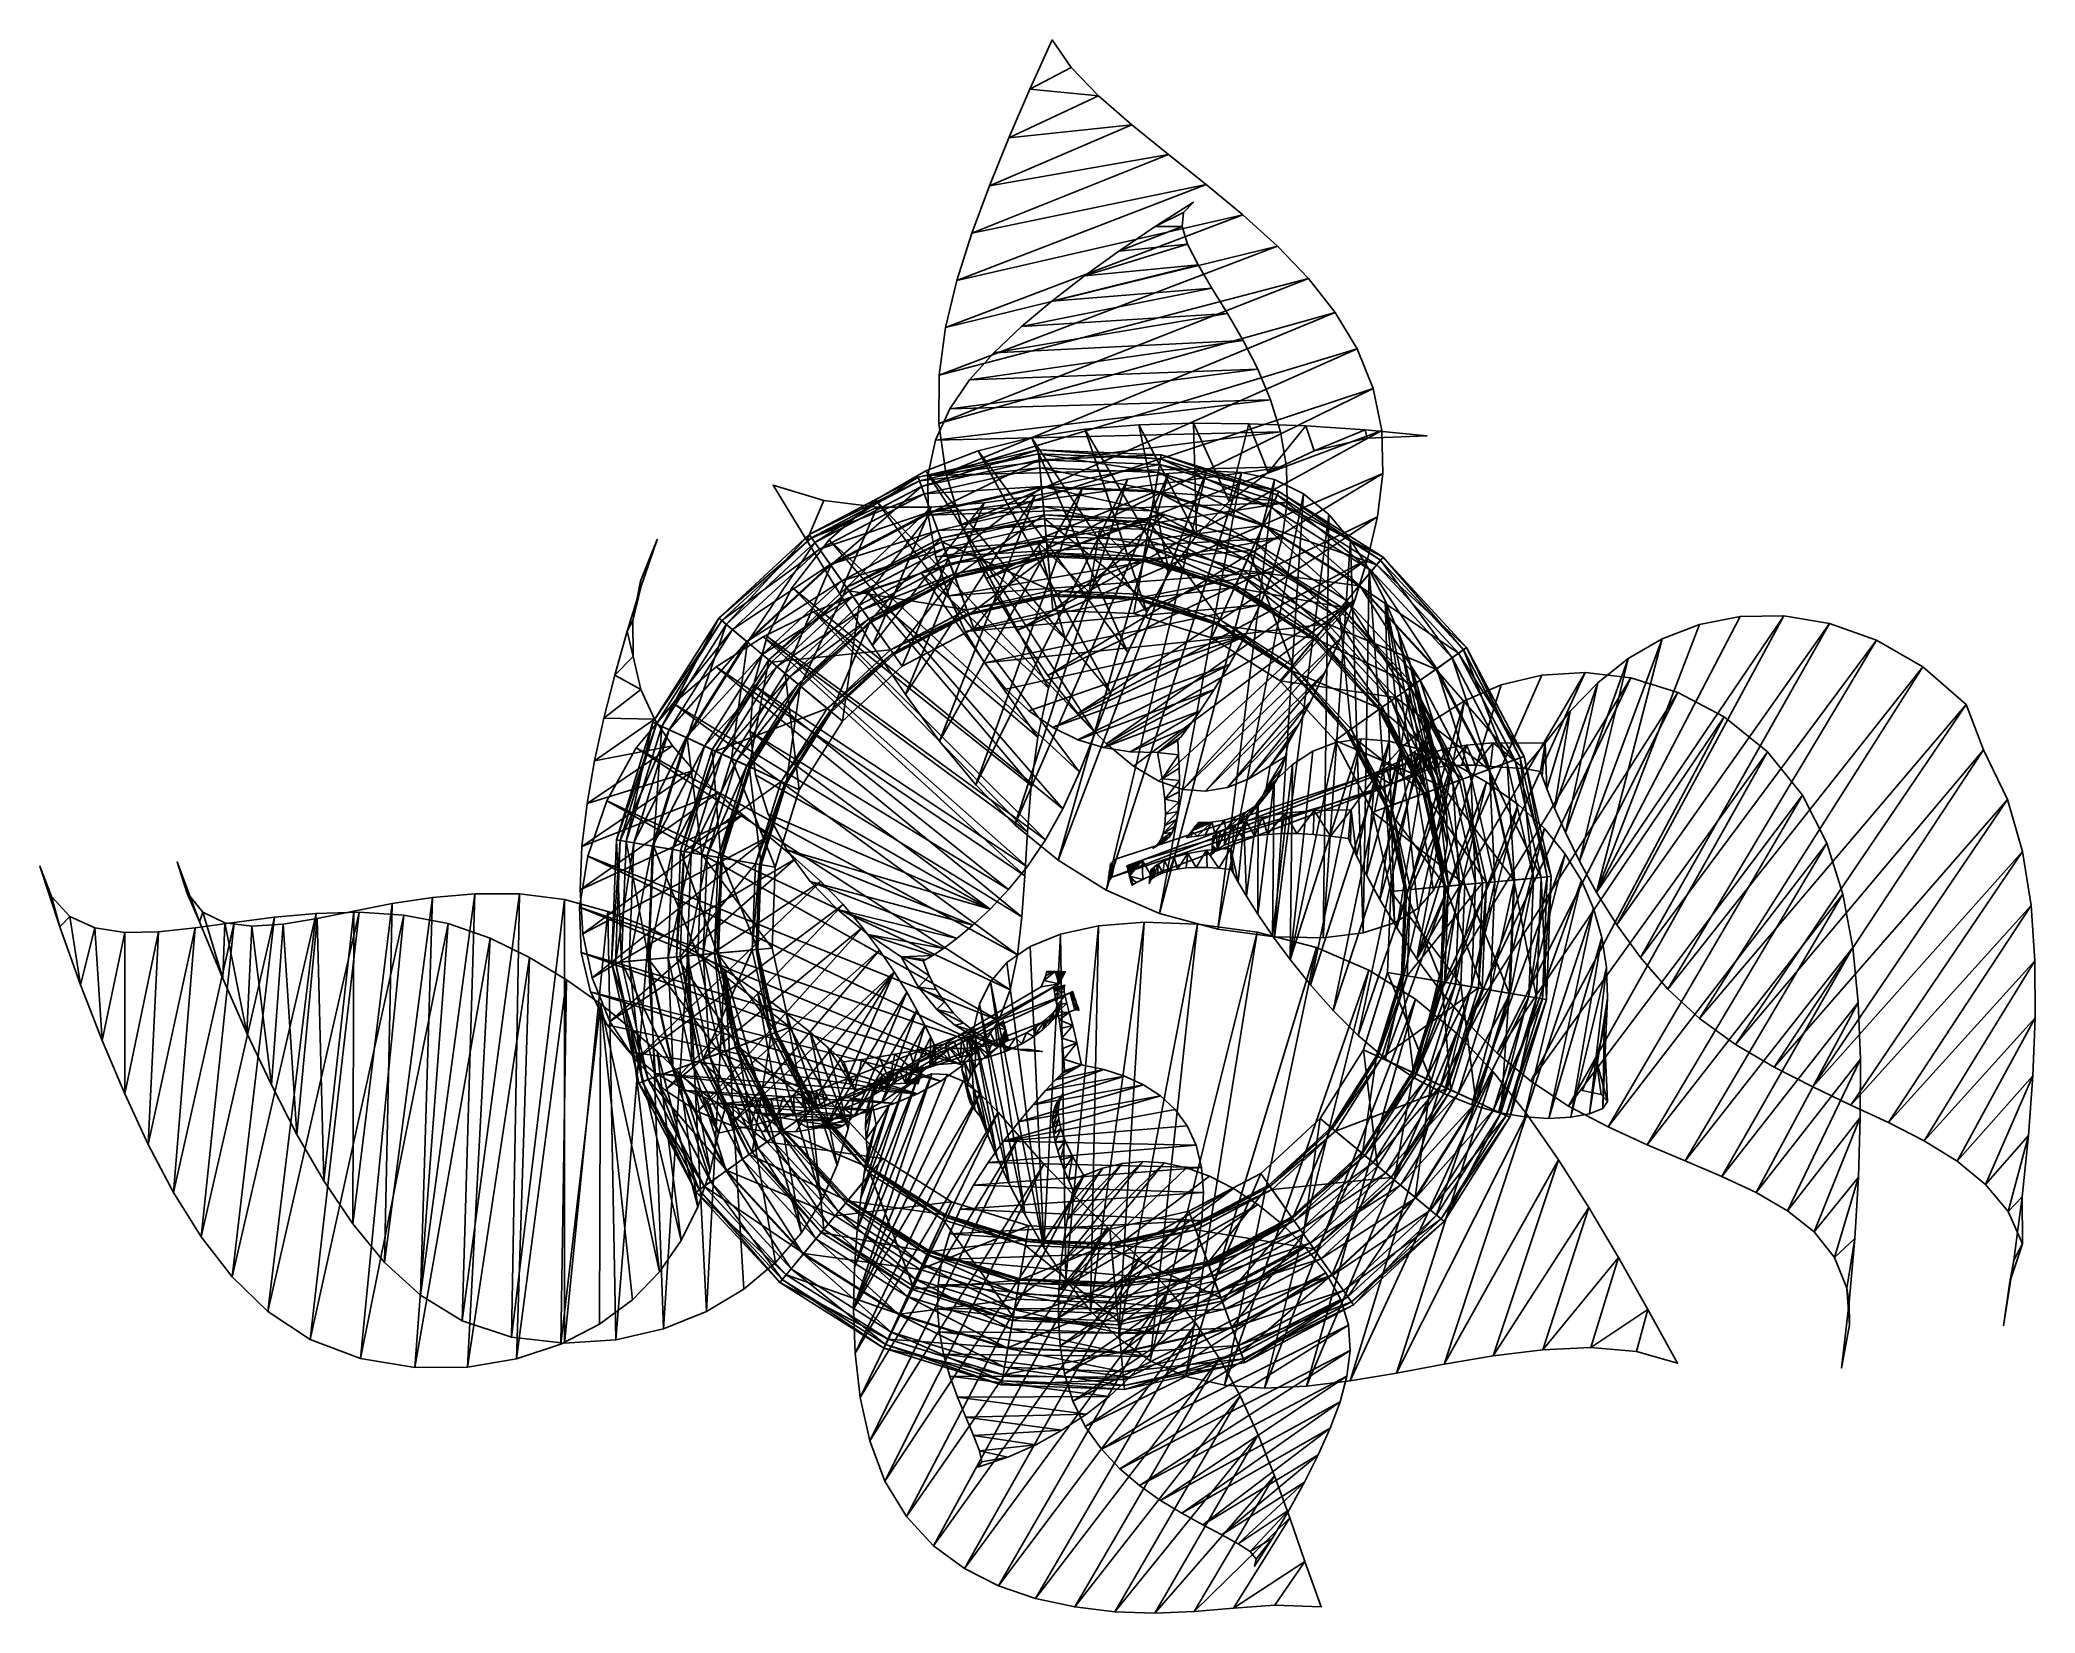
# Model space of a CAD drawing. Header units: inches. Extents: x -46.9 to 47.6, y -36.7 to 37.8.
import ezdxf

# ---------------------------------------------------------------- set-up
doc = ezdxf.new("R2010")
doc.units = ezdxf.units.IN
doc.header["$MEASUREMENT"] = 0
doc.layers.get('0').update_dxf_attribs({"true_color": 0x57e18f})

msp = doc.modelspace()

# ---------------------------------------------------------------- meshes
at = {"color": 81, "true_color": 0x99e499}
mesh = msp.add_polyface(dxfattribs=at)
corners = [(0.737, 14.019, 75.267), (0.667, 14.783, 74.57), (-4.107, 13.703, 74.57), (0.737, 14.019, 75.267), (-3.841, 12.983, 75.267), (0.667, 14.783, 74.57), (0.584, 15.685, 73.441), (-4.421, 14.553, 73.441), (0.667, 14.783, 74.57), (0.584, 15.685, 73.441), (0.497, 16.63, 71.793), (-4.749, 15.443, 71.793), (0.584, 15.685, 73.441), (0.497, 16.63, 71.793), (0.416, 17.521, 69.537), (-5.058, 16.282, 69.537), (0.497, 16.63, 71.793), (0.416, 17.521, 69.537), (0.355, 18.177, 65.221), (-5.286, 16.9, 65.221), (0.416, 17.521, 69.537), (0.355, 18.177, 65.221), (0.338, 18.361, 57.647), (-5.35, 17.074, 57.647), (0.355, 18.177, 65.221), (0.338, 18.361, 57.647), (0.381, 17.892, 47.111), (-5.188, 16.632, 47.111), (0.338, 18.361, 57.647), (0.381, 17.892, 47.111), (0.501, 16.59, 33.908), (-4.735, 15.405, 33.908), (0.381, 17.892, 47.111), (0.501, 16.59, 33.908), (0.714, 14.273, 18.332), (-3.93, 13.223, 18.332), (0.501, 16.59, 33.908), (-8.962, 12.164, 73.441), (-9.509, 12.938, 71.793), (-10.025, 13.669, 69.537), (-10.406, 14.207, 65.221), (-10.512, 14.358, 57.647), (-10.241, 13.973, 47.111), (-9.486, 12.906, 33.908), (-8.143, 11.006, 18.332), (0.637, 15.116, 82.137), (0.62, 15.291, 81.571), (-4.283, 14.182, 81.571), (0.637, 15.116, 82.137), (-4.223, 14.016, 82.137), (0.62, 15.291, 81.571), (0.798, 13.364, 74.225), (-3.614, 12.366, 74.225), (0.62, 15.291, 81.571), (-8.733, 11.841, 81.571), (-9.064, 11.542, 179.212), (-4.733, 15.651, 185.161), (-7.291, 15.655, 183.229), (-4.872, 15.277, 96.278), (-4.503, 13.307, 98.487), (12.134, 15.873, 95.941), (-4.89, 17.159, 93.502), (12.097, 17.57, 96.013), (-4.527, 18.82, 90.605), (11.807, 19.214, 95.763), (-3.846, 20.311, 87.755), (11.343, 20.744, 95.149), (-2.908, 21.68, 85.035), (10.74, 22.184, 94.139), (-1.764, 22.969, 82.465), (10.041, 23.545, 92.688), (-0.457, 24.207, 80.024), (9.296, 24.83, 90.744), (1.893, 36.471, 114.625), (1.005, 37.784, 108.996), (-0.051, 35.451, 112.922), (-3.302, 14.83, 140.165), (-2.122, 12.279, 141.713), (16.203, 21.277, 125.681), (-4.04, 17.271, 137.911), (15.438, 23.156, 127.031), (-4.372, 19.621, 135.242), (14.409, 24.878, 128.066), (-4.354, 21.907, 132.352), (13.142, 26.486, 128.732), (-4.05, 24.155, 129.35), (11.67, 28.015, 128.942), (-3.517, 26.388, 126.282), (10.033, 29.492, 128.592), (-2.811, 28.623, 123.148), (8.288, 30.937, 127.562), (-1.976, 30.874, 119.917), (6.504, 32.358, 125.735), (4.769, 33.757, 123.009), (-1.048, 33.149, 116.533), (3.191, 35.129, 119.312), (-4.979, 17.369, 97.694), (-7.362, 15.996, 97.223), (3.033, 4.965, 129.58), (-2.502, 18.322, 98.511), (3.78, 6.858, 130.317), (0.016, 18.952, 99.704), (4.579, 8.767, 130.388)]
mesh.append_faces([[corners[k] for k in face] for face in [(73, 75, 95, 73)]], dxfattribs={"vtx0": -1, "vtx1": -1, "vtx3": -1, "color": 81})
mesh.append_faces([[corners[k] for k in face] for face in [(55, 56, 57, 55), (91, 92, 93, 91), (94, 93, 95, 94)]], dxfattribs={"vtx0": -1, "vtx2": -1, "vtx3": -1, "color": 81})
mesh.append_faces([[corners[k] for k in face] for face in [(3, 2, 4, 3), (8, 7, 2, 8), (12, 11, 7, 12), (16, 15, 11, 16), (20, 19, 15, 20), (24, 23, 19, 24), (28, 27, 23, 28), (32, 31, 27, 32), (36, 35, 31, 36), (7, 38, 37, 7), (11, 39, 38, 11), (15, 40, 39, 15), (19, 41, 40, 19), (23, 42, 41, 23), (27, 43, 42, 27), (31, 44, 43, 31), (48, 47, 49, 48), (53, 52, 47, 53)]], dxfattribs={"vtx0": -1, "vtx3": -1, "color": 81})
mesh.append_faces([[corners[k] for k in face] for face in [(58, 59, 60, 58), (61, 58, 62, 61), (63, 61, 64, 63), (65, 63, 66, 65), (67, 65, 68, 67), (69, 67, 70, 69), (71, 69, 72, 71), (76, 77, 78, 76), (79, 76, 80, 79), (81, 79, 82, 81), (83, 81, 84, 83), (85, 83, 86, 85), (87, 85, 88, 87), (89, 87, 90, 89), (91, 89, 92, 91), (94, 91, 93, 94), (75, 94, 95, 75), (96, 97, 98, 96), (99, 96, 100, 99), (101, 99, 102, 101)]], dxfattribs={"vtx1": -1, "vtx2": -1, "vtx3": -1, "color": 81})
mesh.append_faces([[corners[k] for k in face] for face in [(0, 1, 2, 0), (5, 6, 7, 5), (9, 10, 11, 9), (13, 14, 15, 13), (17, 18, 19, 17), (21, 22, 23, 21), (25, 26, 27, 25), (29, 30, 31, 29), (33, 34, 35, 33), (2, 7, 37, 2), (7, 11, 38, 7), (11, 15, 39, 11), (15, 19, 40, 15), (19, 23, 41, 19), (23, 27, 42, 23), (27, 31, 43, 27), (31, 35, 44, 31), (45, 46, 47, 45), (50, 51, 52, 50), (49, 47, 54, 49), (73, 74, 75, 73)]], dxfattribs={"vtx2": -1, "vtx3": -1, "color": 81})
mesh = msp.add_polyface(dxfattribs=at)
corners = [(10.612, 13.962, 73.441), (11.009, 14.824, 71.793), (5.872, 16.419, 71.793), (5.712, 15.484, 73.441), (11.384, 15.636, 69.537), (6.024, 17.3, 69.537), (11.659, 16.234, 65.221), (6.135, 17.95, 65.221), (11.737, 16.402, 57.647), (6.167, 18.132, 57.647), (11.54, 15.975, 47.111), (6.087, 17.668, 47.111), (10.992, 14.787, 33.908), (5.865, 16.379, 33.908), (5.471, 14.087, 18.332), (5.558, 14.591, 74.57), (0.584, 15.685, 73.441), (0.667, 14.783, 74.57), (0.497, 16.63, 71.793), (0.416, 17.521, 69.537), (0.355, 18.177, 65.221), (0.338, 18.361, 57.647), (0.381, 17.892, 47.111), (0.501, 16.59, 33.908), (0.714, 14.273, 18.332), (5.615, 14.92, 82.137), (5.645, 15.094, 81.571), (0.62, 15.291, 81.571), (0.637, 15.116, 82.137), (7.217, 29.611, 72.766), (7.692, 30.091, 67.796), (5.88, 28.948, 70.469), (-4.872, 15.277, 96.278), (12.134, 15.873, 95.941), (12.097, 17.57, 96.013), (-4.89, 17.159, 93.502), (11.807, 19.214, 95.763), (-4.527, 18.82, 90.605), (11.343, 20.744, 95.149), (-3.846, 20.311, 87.755), (10.74, 22.184, 94.139), (-2.908, 21.68, 85.035), (10.041, 23.545, 92.688), (-1.764, 22.969, 82.465), (9.296, 24.83, 90.744), (-0.457, 24.207, 80.024), (8.563, 26.031, 88.26), (0.981, 25.415, 77.668), (7.909, 27.134, 85.206), (2.524, 26.605, 75.335), (7.411, 28.115, 81.577), (4.159, 27.784, 72.959), (7.152, 28.949, 77.403), (-2.122, 12.279, 141.713), (16.614, 19.279, 124.192), (16.203, 21.277, 125.681), (-3.302, 14.83, 140.165), (15.438, 23.156, 127.031), (-4.04, 17.271, 137.911), (14.409, 24.878, 128.066), (-4.372, 19.621, 135.242), (13.142, 26.486, 128.732), (-4.354, 21.907, 132.352), (11.67, 28.015, 128.942), (-4.05, 24.155, 129.35), (10.033, 29.492, 128.592), (-3.517, 26.388, 126.282), (8.288, 30.937, 127.562), (-2.811, 28.623, 123.148), (6.504, 32.358, 125.735), (2.553, 19.341, 101.253), (0.016, 18.952, 99.704), (5.483, 10.673, 129.844), (6.548, 12.539, 128.732), (5.107, 19.55, 103.112), (7.83, 14.312, 127.103), (7.689, 19.629, 105.216), (9.377, 15.923, 125.024), (10.318, 19.606, 107.493), (11.227, 17.29, 122.588)]
mesh.append_faces([[corners[k] for k in face] for face in [(29, 31, 52, 29)]], dxfattribs={"vtx0": -1, "vtx1": -1, "vtx3": -1, "color": 81})
mesh.append_faces([[corners[k] for k in face] for face in [(32, 33, 34, 32), (35, 34, 36, 35), (37, 36, 38, 37), (39, 38, 40, 39), (41, 40, 42, 41), (43, 42, 44, 43), (45, 44, 46, 45), (47, 46, 48, 47), (49, 48, 50, 49), (51, 50, 52, 51), (53, 54, 55, 53), (56, 55, 57, 56), (58, 57, 59, 58), (60, 59, 61, 60), (62, 61, 63, 62), (64, 63, 65, 64), (66, 65, 67, 66), (68, 67, 69, 68), (70, 72, 73, 70), (74, 73, 75, 74), (76, 75, 77, 76), (78, 77, 79, 78)]], dxfattribs={"vtx0": -1, "vtx2": -1, "vtx3": -1, "color": 81})
mesh.append_faces([[corners[k] for k in face] for face in [(0, 2, 3, 0), (1, 5, 2, 1), (4, 7, 5, 4), (6, 9, 7, 6), (8, 11, 9, 8), (10, 13, 11, 10), (12, 14, 13, 12), (15, 16, 17, 15), (3, 18, 16, 3), (2, 19, 18, 2), (5, 20, 19, 5), (7, 21, 20, 7), (9, 22, 21, 9), (11, 23, 22, 11), (13, 24, 23, 13), (25, 27, 28, 25)]], dxfattribs={"vtx0": -1, "vtx3": -1, "color": 81})
mesh.append_faces([[corners[k] for k in face] for face in [(47, 45, 46, 47), (49, 47, 48, 49), (51, 49, 50, 51), (31, 51, 52, 31), (70, 71, 72, 70), (74, 70, 73, 74), (76, 74, 75, 76), (78, 76, 77, 78)]], dxfattribs={"vtx1": -1, "vtx2": -1, "vtx3": -1, "color": 81})
mesh.append_faces([[corners[k] for k in face] for face in [(0, 1, 2, 0), (1, 4, 5, 1), (4, 6, 7, 4), (6, 8, 9, 6), (8, 10, 11, 8), (10, 12, 13, 10), (15, 3, 16, 15), (3, 2, 18, 3), (2, 5, 19, 2), (5, 7, 20, 5), (7, 9, 21, 7), (9, 11, 22, 9), (11, 13, 23, 11), (13, 14, 24, 13), (25, 26, 27, 25), (29, 30, 31, 29)]], dxfattribs={"vtx2": -1, "vtx3": -1, "color": 81})
mesh = msp.add_polyface(dxfattribs=at)
corners = [(9.606, 11.781, 75.719), (9.689, 11.961, 75.62), (5.338, 13.312, 75.62), (5.305, 13.116, 75.719), (9.912, 12.443, 75.267), (5.428, 13.835, 75.267), (10.233, 13.139, 74.57), (5.558, 14.591, 74.57), (10.612, 13.962, 73.441), (5.712, 15.484, 73.441), (10.992, 14.787, 33.908), (10.018, 12.675, 18.332), (5.471, 14.087, 18.332), (8.542, 9.472, 0.679), (4.874, 10.611, 0.679), (0.786, 13.491, 75.62), (0.804, 13.293, 75.719), (0.737, 14.019, 75.267), (0.667, 14.783, 74.57), (1.037, 10.762, 0.679), (0.714, 14.273, 18.332), (12.274, 8.004, 81.781), (8.936, 10.327, 82.137), (8.859, 10.159, 81.781), (12.392, 8.146, 82.137), (10.373, 13.443, 82.137), (13.461, 9.432, 74.225), (8.826, 10.087, 71.399), (9.636, 11.845, 74.225), (12.223, 7.943, 71.399), (5.034, 11.539, 82.137), (5.002, 11.357, 81.781), (5.615, 14.92, 82.137), (10.446, 13.603, 81.571), (5.645, 15.094, 81.571), (5.317, 13.186, 74.225), (4.989, 11.278, 71.399), (0.951, 11.699, 82.137), (0.967, 11.515, 81.781), (0.637, 15.116, 82.137), (0.798, 13.364, 74.225), (0.62, 15.291, 81.571), (0.975, 11.436, 71.399), (4.311, 13.626, 187.649), (6.33, 15.311, 184.26), (3.257, 14.66, 183.778), (0.325, 13.989, 183.13), (2.757, 11.624, 190.569), (-0.765, 0.612, 183.26), (6.511, 17.255, 182.916), (4.564, 16.976, 184.639), (-2.201, 8.284, 100.532), (10.144, 9.555, 93.994), (10.846, 11.027, 94.627), (-3.114, 9.766, 100.524), (11.449, 12.586, 95.19), (-3.897, 11.453, 99.877), (11.898, 14.208, 95.644), (-4.503, 13.307, 98.487), (12.134, 15.873, 95.941), (3.575, 4.45, 138.024), (15.328, 11.246, 118.986), (15.94, 13.184, 120.151), (2.215, 5.879, 140.159), (16.404, 15.199, 121.412), (0.787, 7.673, 141.614), (16.653, 17.243, 122.761), (-0.678, 9.817, 142.195), (16.614, 19.279, 124.192), (-2.122, 12.279, 141.713), (0.016, 18.952, 99.704), (4.579, 8.767, 130.388), (5.483, 10.673, 129.844)]
mesh.append_faces([[corners[k] for k in face] for face in [(43, 45, 47, 43)]], dxfattribs={"vtx0": -1, "vtx1": -1, "vtx3": -1, "color": 81})
mesh.append_faces([[corners[k] for k in face] for face in [(48, 49, 50, 48), (51, 52, 53, 51), (54, 53, 55, 54), (56, 55, 57, 56), (58, 57, 59, 58), (60, 61, 62, 60), (63, 62, 64, 63), (65, 64, 66, 65), (67, 66, 68, 67), (70, 71, 72, 70)]], dxfattribs={"vtx0": -1, "vtx2": -1, "vtx3": -1, "color": 81})
mesh.append_faces([[corners[k] for k in face] for face in [(0, 2, 3, 0), (1, 5, 2, 1), (4, 7, 5, 4), (6, 9, 7, 6), (11, 14, 12, 11), (3, 15, 16, 3), (2, 17, 15, 2), (5, 18, 17, 5), (12, 19, 20, 12), (21, 22, 23, 21), (24, 25, 22, 24), (26, 27, 28, 26), (29, 23, 27, 29), (23, 30, 31, 23), (22, 32, 30, 22), (25, 34, 32, 25), (33, 35, 34, 33), (28, 36, 35, 28), (27, 31, 36, 27), (31, 37, 38, 31), (30, 39, 37, 30), (34, 40, 41, 34), (35, 42, 40, 35), (36, 38, 42, 36)]], dxfattribs={"vtx0": -1, "vtx3": -1, "color": 81})
mesh.append_faces([[corners[k] for k in face] for face in [(45, 46, 47, 45), (65, 63, 64, 65), (67, 65, 66, 67), (69, 67, 68, 69)]], dxfattribs={"vtx1": -1, "vtx2": -1, "vtx3": -1, "color": 81})
mesh.append_faces([[corners[k] for k in face] for face in [(0, 1, 2, 0), (1, 4, 5, 1), (4, 6, 7, 4), (6, 8, 9, 6), (10, 11, 12, 10), (11, 13, 14, 11), (3, 2, 15, 3), (2, 5, 17, 2), (5, 7, 18, 5), (12, 14, 19, 12), (29, 21, 23, 29), (23, 22, 30, 23), (22, 25, 32, 22), (25, 33, 34, 25), (33, 28, 35, 33), (28, 27, 36, 28), (27, 23, 31, 27), (31, 30, 37, 31), (30, 32, 39, 30), (34, 35, 40, 34), (35, 36, 42, 35), (36, 31, 38, 36), (43, 44, 45, 43)]], dxfattribs={"vtx2": -1, "vtx3": -1, "color": 81})
mesh = msp.add_polyface(dxfattribs=at)
corners = [(16.473, 6.07, 75.719), (16.635, 6.184, 75.62), (13.542, 9.53, 75.62), (13.416, 9.377, 75.719), (17.069, 6.491, 75.267), (13.882, 9.938, 75.267), (17.695, 6.933, 74.57), (14.372, 10.528, 74.57), (18.435, 7.456, 73.441), (14.952, 11.224, 73.441), (19.21, 8.004, 71.793), (15.558, 11.954, 71.793), (16.13, 12.641, 69.537), (20.245, 8.735, 47.111), (15.533, 11.923, 33.908), (16.369, 12.928, 47.111), (19.177, 7.98, 33.908), (17.277, 6.638, 18.332), (14.045, 10.134, 18.332), (14.397, 4.602, 0.679), (11.79, 7.423, 0.679), (9.689, 11.961, 75.62), (9.606, 11.781, 75.719), (9.912, 12.443, 75.267), (10.233, 13.139, 74.57), (10.612, 13.962, 73.441), (11.009, 14.824, 71.793), (11.384, 15.636, 69.537), (16.552, 13.148, 65.221), (11.659, 16.234, 65.221), (16.67, 13.29, 57.647), (11.737, 16.402, 57.647), (11.54, 15.975, 47.111), (10.992, 14.787, 33.908), (10.018, 12.675, 18.332), (8.542, 9.472, 0.679), (15.015, 5.039, 81.781), (12.392, 8.146, 82.137), (12.274, 8.004, 81.781), (15.166, 5.146, 82.137), (17.968, 7.126, 82.137), (14.586, 10.785, 82.137), (18.112, 7.228, 81.571), (14.699, 10.92, 81.571), (16.531, 6.111, 74.225), (13.461, 9.432, 74.225), (14.95, 4.993, 71.399), (12.223, 7.943, 71.399), (8.936, 10.327, 82.137), (10.373, 13.443, 82.137), (10.446, 13.603, 81.571), (9.636, 11.845, 74.225), (8.826, 10.087, 71.399), (15.916, 18.928, 117.212), (18.747, 19.031, 114.679), (15.817, 19.312, 112.286), (13.017, 19.499, 109.872), (10.318, 19.606, 107.493), (11.227, 17.29, 122.588), (13.405, 18.322, 119.925)]
mesh.append_faces([[corners[k] for k in face] for face in [(53, 55, 59, 53)]], dxfattribs={"vtx0": -1, "vtx1": -1, "vtx3": -1, "color": 81})
mesh.append_faces([[corners[k] for k in face] for face in [(56, 58, 59, 56)]], dxfattribs={"vtx0": -1, "vtx2": -1, "vtx3": -1, "color": 81})
mesh.append_faces([[corners[k] for k in face] for face in [(0, 2, 3, 0), (1, 5, 2, 1), (4, 7, 5, 4), (6, 9, 7, 6), (8, 11, 9, 8), (10, 12, 11, 10), (13, 14, 15, 13), (16, 18, 14, 16), (17, 20, 18, 17), (3, 21, 22, 3), (2, 23, 21, 2), (5, 24, 23, 5), (7, 25, 24, 7), (9, 26, 25, 9), (11, 27, 26, 11), (12, 29, 27, 12), (28, 31, 29, 28), (30, 32, 31, 30), (15, 33, 32, 15), (14, 34, 33, 14), (18, 35, 34, 18), (36, 37, 38, 36), (39, 41, 37, 39), (40, 43, 41, 40), (42, 45, 43, 42), (44, 47, 45, 44), (46, 38, 47, 46), (41, 50, 49, 41), (43, 51, 50, 43)]], dxfattribs={"vtx0": -1, "vtx3": -1, "color": 81})
mesh.append_faces([[corners[k] for k in face] for face in [(56, 57, 58, 56), (55, 56, 59, 55)]], dxfattribs={"vtx1": -1, "vtx2": -1, "vtx3": -1, "color": 81})
mesh.append_faces([[corners[k] for k in face] for face in [(0, 1, 2, 0), (1, 4, 5, 1), (4, 6, 7, 4), (6, 8, 9, 6), (8, 10, 11, 8), (16, 17, 18, 16), (17, 19, 20, 17), (3, 2, 21, 3), (2, 5, 23, 2), (5, 7, 24, 5), (7, 9, 25, 7), (9, 11, 26, 9), (11, 12, 27, 11), (12, 28, 29, 12), (28, 30, 31, 28), (30, 15, 32, 30), (15, 14, 33, 15), (14, 18, 34, 14), (18, 20, 35, 18), (39, 40, 41, 39), (40, 42, 43, 40), (42, 44, 45, 42), (44, 46, 47, 44), (38, 37, 48, 38), (37, 41, 49, 37), (41, 43, 50, 41), (43, 45, 51, 43), (45, 47, 52, 45), (53, 54, 55, 53)]], dxfattribs={"vtx2": -1, "vtx3": -1, "color": 81})
mesh = msp.add_polyface(dxfattribs=at)
corners = [(0.804, 13.293, 75.719), (0.786, 13.491, 75.62), (-3.658, 12.485, 75.62), (0.804, 13.293, 75.719), (-3.589, 12.299, 75.719), (0.786, 13.491, 75.62), (0.737, 14.019, 75.267), (-3.841, 12.983, 75.267), (0.786, 13.491, 75.62), (0.714, 14.273, 18.332), (1.037, 10.762, 0.679), (-2.709, 9.914, 0.679), (0.714, 14.273, 18.332), (-3.93, 13.223, 18.332), (-7.69, 10.364, 75.62), (-7.575, 10.202, 75.719), (-7.996, 10.798, 75.267), (-4.107, 13.703, 74.57), (-8.439, 11.424, 74.57), (-8.962, 12.164, 73.441), (-6.108, 8.126, 0.679), (-8.143, 11.006, 18.332), (-8.928, 5.519, 0.679), (0.967, 11.515, 81.781), (0.951, 11.699, 82.137), (-3.035, 10.797, 82.137), (0.967, 11.515, 81.781), (-2.971, 10.624, 81.781), (0.951, 11.699, 82.137), (0.637, 15.116, 82.137), (-4.223, 14.016, 82.137), (0.951, 11.699, 82.137), (0.798, 13.364, 74.225), (0.975, 11.436, 71.399), (-2.944, 10.549, 71.399), (0.798, 13.364, 74.225), (-3.614, 12.366, 74.225), (0.975, 11.436, 71.399), (0.967, 11.515, 81.781), (0.975, 11.436, 71.399), (-6.651, 8.895, 82.137), (-6.545, 8.744, 81.781), (-8.632, 11.697, 82.137), (-8.733, 11.841, 81.571), (-4.283, 14.182, 81.571), (-7.616, 10.26, 74.225), (-6.499, 8.679, 71.399), (-9.652, 6.121, 82.137), (-9.449, 5.952, 71.399), (-9.51, 6.003, 81.781), (-7.807, 11.68, 180.894), (-10.308, 10.694, 180.237), (0.005, 2.471, 195.817), (-5.199, 12.529, 181.625), (0.313, 4.762, 195.512), (0.825, 7.099, 194.541), (-2.49, 13.287, 182.39), (1.616, 9.415, 192.888), (0.325, 13.989, 183.13), (2.757, 11.624, 190.569), (-2.622, 2.502, 182.622), (4.564, 16.976, 184.639), (2.456, 16.606, 185.822), (-4.337, 4.568, 181.895), (0.188, 16.212, 186.371), (-5.954, 6.778, 181.097), (-2.221, 15.866, 186.183), (-7.517, 9.108, 180.216), (-4.733, 15.651, 185.161), (-9.064, 11.542, 179.212), (-2.201, 8.284, 100.532), (-1.191, 7.029, 100.02), (10.144, 9.555, 93.994), (-3.114, 9.766, 100.524), (10.846, 11.027, 94.627), (-3.897, 11.453, 99.877), (11.449, 12.586, 95.19), (-4.503, 13.307, 98.487), (11.898, 14.208, 95.644), (-9.561, 14.105, 97.002), (-11.321, 11.85, 96.802), (1.511, 1.372, 125.906), (2.289, 3.096, 128.117), (-7.362, 15.996, 97.223), (3.033, 4.965, 129.58), (-4.979, 17.369, 97.694), (3.78, 6.858, 130.317), (-2.502, 18.322, 98.511), (4.579, 8.767, 130.388)]
mesh.append_faces([[corners[k] for k in face] for face in [(53, 54, 55, 53), (56, 55, 57, 56), (58, 57, 59, 58), (60, 61, 62, 60), (63, 62, 64, 63), (65, 64, 66, 65), (67, 66, 68, 67), (79, 81, 82, 79), (83, 82, 84, 83), (85, 84, 86, 85), (87, 86, 88, 87)]], dxfattribs={"vtx0": -1, "vtx2": -1, "vtx3": -1, "color": 81})
mesh.append_faces([[corners[k] for k in face] for face in [(3, 2, 4, 3), (8, 7, 2, 8), (12, 11, 13, 12), (4, 14, 15, 4), (2, 16, 14, 2), (7, 18, 16, 7), (17, 19, 18, 17), (13, 20, 21, 13), (26, 25, 27, 26), (31, 30, 25, 31), (35, 34, 36, 35), (39, 27, 34, 39), (27, 40, 41, 27), (25, 42, 40, 25), (30, 43, 42, 30), (44, 45, 43, 44), (36, 46, 45, 36), (34, 41, 46, 34)]], dxfattribs={"vtx0": -1, "vtx3": -1, "color": 81})
mesh.append_faces([[corners[k] for k in face] for face in [(50, 51, 52, 50), (53, 50, 54, 53), (56, 53, 55, 56), (58, 56, 57, 58), (65, 63, 64, 65), (67, 65, 66, 67), (69, 67, 68, 69), (70, 71, 72, 70), (73, 70, 74, 73), (75, 73, 76, 75), (77, 75, 78, 77), (79, 80, 81, 79), (83, 79, 82, 83)]], dxfattribs={"vtx1": -1, "vtx2": -1, "vtx3": -1, "color": 81})
mesh.append_faces([[corners[k] for k in face] for face in [(0, 1, 2, 0), (5, 6, 7, 5), (9, 10, 11, 9), (4, 2, 14, 4), (2, 7, 16, 2), (7, 17, 18, 7), (13, 11, 20, 13), (21, 20, 22, 21), (23, 24, 25, 23), (28, 29, 30, 28), (32, 33, 34, 32), (37, 38, 27, 37), (27, 25, 40, 27), (25, 30, 42, 25), (44, 36, 45, 44), (36, 34, 46, 36), (34, 27, 41, 34), (41, 40, 47, 41), (45, 46, 48, 45), (46, 41, 49, 46)]], dxfattribs={"vtx2": -1, "vtx3": -1, "color": 81})
mesh = msp.add_polyface(dxfattribs=at)
corners = [(-6.499, 8.679, 71.399), (-9.51, 6.003, 81.781), (-9.449, 5.952, 71.399), (0.737, -6.383, 73.649), (0.749, -6.336, 73.483), (0.828, -6.337, 73.556), (0.907, -6.338, 73.63), (0.985, -6.339, 73.703), (1.064, -6.341, 73.777), (0.694, -6.525, 74.155), (1.143, -6.342, 73.85), (0.608, -6.758, 75.02), (1.536, -6.348, 74.218), (1.615, -6.349, 74.291), (1.324, -6.92, 76.335), (1.458, -6.347, 74.144), (1.379, -6.345, 74.071), (1.3, -6.344, 73.997), (1.221, -6.343, 73.924), (0.472, -7.069, 76.267), (-14.914, 8.092, 179.176), (-0.433, -3.742, 193.025), (-0.297, -1.803, 194.548), (-12.687, 9.518, 179.671), (-0.174, 0.272, 195.486), (-10.308, 10.694, 180.237), (0.005, 2.471, 195.817), (-7.807, 11.68, 180.894), (0.313, 4.762, 195.512), (-0.765, 0.612, 183.26), (1.281, -1.064, 183.739), (6.511, 17.255, 182.916), (-2.622, 2.502, 182.622), (4.564, 16.976, 184.639), (-4.337, 4.568, 181.895), (2.456, 16.606, 185.822), (-1.191, 7.029, 100.02), (-0.109, 6.008, 99.106), (10.144, 9.555, 93.994), (-5.339, -7.074, 93.279), (-4.467, -8.131, 90.056), (-4.107, -7.781, 93.223), (-4.492, -7.187, 95.121), (-4.825, -6.538, 96.976), (-6.154, -5.646, 96.701), (-5.103, -5.838, 98.783), (-4.981, -5.774, 99.314), (-4.649, -5.576, 100.802), (-7.717, -4.594, 95.942), (-4.148, -5.242, 103.075), (-9.163, -3.409, 95.405), (-3.509, -4.768, 105.952), (-10.461, -2.074, 95.093), (-2.764, -4.15, 109.249), (-11.574, -0.57, 94.998), (-1.941, -3.383, 112.782), (-13.3, 5.029, 95.711), (-1.071, -2.462, 116.379), (-13.138, 7.226, 96.114), (-0.187, -1.376, 119.872), (-12.499, 9.524, 96.496), (0.682, -0.107, 123.101), (-11.321, 11.85, 96.802), (1.511, 1.372, 125.906), (1.599, -6.996, 74.348), (1.606, -6.988, 74.229), (1.558, -7.001, 74.243), (1.509, -7.014, 74.258), (1.461, -7.027, 74.273), (1.413, -7.04, 74.288), (1.585, -7.022, 74.71), (1.365, -7.053, 74.303), (1.57, -7.072, 75.319), (1.124, -7.118, 74.377), (1.076, -7.13, 74.392), (1.09, -7.245, 75.871), (1.172, -7.105, 74.362), (1.221, -7.092, 74.347), (1.269, -7.079, 74.333), (1.317, -7.066, 74.318), (1.563, -7.158, 76.176), (1.574, -7.298, 77.274), (1.12, -7.417, 77.304), (1.613, -7.513, 78.598), (1.162, -7.644, 78.685), (1.214, -7.924, 80.009), (1.689, -7.832, 80.123)]
mesh.append_faces([[corners[k] for k in face] for face in [(11, 10, 14, 11), (72, 71, 75, 72)]], dxfattribs={"vtx0": -1, "vtx1": -1, "vtx2": -1, "vtx3": -1, "color": 81})
mesh.append_faces([[corners[k] for k in face] for face in [(3, 5, 6, 3), (3, 6, 7, 3), (3, 7, 8, 3), (9, 8, 10, 9), (20, 21, 22, 20), (23, 22, 24, 23), (25, 24, 26, 25), (27, 26, 28, 27), (39, 41, 42, 39), (39, 42, 43, 39), (44, 43, 45, 44), (44, 45, 46, 44), (44, 46, 47, 44), (48, 47, 49, 48), (50, 49, 51, 50), (52, 51, 53, 52), (54, 53, 55, 54), (56, 55, 57, 56), (58, 57, 59, 58), (60, 59, 61, 60), (62, 61, 63, 62), (64, 66, 67, 64), (64, 67, 68, 64), (64, 68, 69, 64), (70, 69, 71, 70), (81, 75, 82, 81), (83, 82, 84, 83), (83, 84, 85, 83)]], dxfattribs={"vtx0": -1, "vtx2": -1, "vtx3": -1, "color": 81})
mesh.append_faces([[corners[k] for k in face] for face in [(0, 1, 2, 0)]], dxfattribs={"vtx0": -1, "vtx3": -1, "color": 81})
mesh.append_faces([[corners[k] for k in face] for face in [(9, 3, 8, 9), (11, 9, 10, 11), (15, 12, 14, 15), (16, 15, 14, 16), (17, 16, 14, 17), (18, 17, 14, 18), (10, 18, 14, 10), (19, 11, 14, 19), (29, 30, 31, 29), (32, 29, 33, 32), (34, 32, 35, 34), (36, 37, 38, 36), (39, 40, 41, 39), (44, 39, 43, 44), (48, 44, 47, 48), (50, 48, 49, 50), (70, 64, 69, 70), (72, 70, 71, 72), (76, 73, 75, 76), (77, 76, 75, 77), (78, 77, 75, 78), (79, 78, 75, 79), (71, 79, 75, 71), (80, 72, 75, 80), (81, 80, 75, 81), (83, 81, 82, 83), (86, 83, 85, 86)]], dxfattribs={"vtx1": -1, "vtx2": -1, "vtx3": -1, "color": 81})
mesh.append_faces([[corners[k] for k in face] for face in [(3, 4, 5, 3), (12, 13, 14, 12), (64, 65, 66, 64), (73, 74, 75, 73)]], dxfattribs={"vtx2": -1, "vtx3": -1, "color": 81})
mesh = msp.add_polyface(dxfattribs=at)
corners = [(8.838, -4.335, 182.569), (11.525, -4.702, 180.605), (12.909, 16.29, 171.868), (11.521, 16.959, 175.096), (6.078, -3.59, 183.637), (9.969, 17.299, 178.116), (3.555, -2.482, 183.932), (8.307, 17.381, 180.727), (1.281, -1.064, 183.739), (6.511, 17.255, 182.916), (10.183, 0.777, 110.326), (9.617, 0.584, 107.809), (10.037, -0.033, 110.526), (10.968, 0.976, 113.154), (10.584, 0.08, 112.658), (11.195, 0.156, 114.713), (6.339, 0.578, 81.153), (6.26, 0.199, 79.089), (6.881, 0.853, 80.649), (6.947, 1.239, 82.382), (6.373, 1.106, 83.506), (6.992, 1.68, 84.054), (6.34, 1.827, 86.095), (7.018, 2.172, 85.657), (7.025, 2.713, 87.184), (6.216, 2.785, 88.833), (7.016, 3.299, 88.628), (6.99, 3.928, 89.981), (5.98, 4.026, 91.596), (6.951, 4.595, 91.24), (7.087, 4.766, 91.342), (7.455, 5.253, 91.64), (4.692, 4.067, 93.279), (8.001, 6.014, 92.102), (3.435, 4.264, 94.919), (8.667, 7.011, 92.683), (2.212, 4.64, 96.475), (9.4, 8.205, 93.331), (1.029, 5.216, 97.895), (10.144, 9.555, 93.994), (-0.109, 6.008, 99.106), (18.177, 3.653, 131.291), (4.002, -1.018, 76.066), (3.825, -1.865, 75.968), (7.875, 0.655, 92.092), (7.926, 0.72, 92.041), (8.556, 0.74, 94.099), (7.824, 0.59, 92.142), (7.773, 0.525, 92.193), (7.722, 0.46, 92.244), (9.217, 0.377, 98.885), (9.141, 0.828, 96.204), (9.68, 0.984, 98.343), (10.17, 1.206, 100.504), (9.762, 0.621, 101.404), (10.611, 1.493, 102.675), (10.297, 0.995, 104.411), (11, 1.844, 104.843), (10.776, 1.546, 107.905), (11.338, 2.256, 106.996), (11.624, 2.729, 109.122), (11.14, 2.329, 111.852), (11.859, 3.258, 111.21), (10.316, 2.788, 119.41), (11.319, 3.405, 116.17), (12.695, 5.403, 115.681), (9.301, 2.374, 122.695), (13.25, 6.458, 116.245), (13.918, 7.824, 117.006), (8.261, 2.195, 125.996), (14.632, 9.44, 117.93), (7.184, 2.284, 129.266), (15.328, 11.246, 118.986), (6.053, 2.67, 132.432), (4.854, 3.385, 135.395), (3.575, 4.45, 138.024), (2.215, 5.879, 140.159), (15.94, 13.184, 120.151), (11.517, 2.665, 90.895), (10.753, 1.718, 90.329), (10.743, -3.629, 91.956)]
mesh.append_faces([[corners[k] for k in face] for face in [(0, 2, 3, 0), (4, 3, 5, 4), (6, 5, 7, 6), (8, 7, 9, 8), (13, 14, 15, 13), (16, 18, 19, 16), (20, 19, 21, 20), (22, 21, 23, 22), (22, 23, 24, 22), (25, 24, 26, 25), (25, 26, 27, 25), (28, 27, 29, 28), (28, 29, 30, 28), (28, 30, 31, 28), (32, 31, 33, 32), (34, 33, 35, 34), (36, 35, 37, 36), (38, 37, 39, 38), (50, 51, 52, 50), (50, 52, 53, 50), (54, 53, 55, 54), (56, 55, 57, 56), (58, 57, 59, 58), (58, 59, 60, 58), (61, 60, 62, 61), (66, 67, 68, 66), (69, 68, 70, 69), (71, 70, 72, 71)]], dxfattribs={"vtx0": -1, "vtx2": -1, "vtx3": -1, "color": 81})
mesh.append_faces([[corners[k] for k in face] for face in [(0, 1, 2, 0), (4, 0, 3, 4), (6, 4, 5, 6), (8, 6, 7, 8), (10, 11, 12, 10), (13, 10, 14, 13), (16, 17, 18, 16), (20, 16, 19, 20), (22, 20, 21, 22), (25, 22, 24, 25), (28, 25, 27, 28), (32, 28, 31, 32), (34, 32, 33, 34), (36, 34, 35, 36), (38, 36, 37, 38), (40, 38, 39, 40), (41, 42, 43, 41), (47, 44, 46, 47), (48, 47, 46, 48), (49, 48, 46, 49), (54, 50, 53, 54), (56, 54, 55, 56), (58, 56, 57, 58), (61, 58, 60, 61), (63, 64, 65, 63), (66, 63, 67, 66), (69, 66, 68, 69), (71, 69, 70, 71), (73, 71, 72, 73), (74, 73, 72, 74), (75, 74, 72, 75), (76, 75, 77, 76), (78, 79, 80, 78)]], dxfattribs={"vtx1": -1, "vtx2": -1, "vtx3": -1, "color": 81})
mesh.append_faces([[corners[k] for k in face] for face in [(44, 45, 46, 44)]], dxfattribs={"vtx2": -1, "vtx3": -1, "color": 81})
mesh = msp.add_polyface(dxfattribs=at)
corners = [(-7.575, 10.202, 75.719), (-7.69, 10.364, 75.62), (-11.035, 7.271, 75.62), (-10.883, 7.144, 75.719), (-7.996, 10.798, 75.267), (-11.443, 7.611, 75.267), (-8.439, 11.424, 74.57), (-12.033, 8.101, 74.57), (-8.962, 12.164, 73.441), (-12.73, 8.681, 73.441), (-9.509, 12.938, 71.793), (-13.459, 9.287, 71.793), (-10.025, 13.669, 69.537), (-14.147, 9.859, 69.537), (-10.406, 14.207, 65.221), (-14.653, 10.28, 65.221), (-10.512, 14.358, 57.647), (-14.795, 10.399, 57.647), (-10.241, 13.973, 47.111), (-14.433, 10.098, 47.111), (-9.486, 12.906, 33.908), (-13.428, 9.261, 33.908), (-8.143, 11.006, 18.332), (-11.639, 7.774, 18.332), (-8.928, 5.519, 0.679), (-13.466, 3.418, 75.62), (-13.286, 3.335, 75.719), (-13.949, 3.641, 75.267), (-14.645, 3.962, 74.57), (-15.468, 4.341, 73.441), (-16.329, 4.738, 71.793), (-17.142, 5.113, 69.537), (-16.293, 4.721, 33.908), (-14.18, 3.747, 18.332), (-10.977, 2.271, 0.679), (-6.545, 8.744, 81.781), (-9.652, 6.121, 82.137), (-9.51, 6.003, 81.781), (-6.651, 8.895, 82.137), (-8.632, 11.697, 82.137), (-12.29, 8.315, 82.137), (-8.733, 11.841, 81.571), (-12.425, 8.428, 81.571), (-7.616, 10.26, 74.225), (-10.937, 7.19, 74.225), (-9.449, 5.952, 71.399), (-11.832, 2.665, 82.137), (-14.949, 4.102, 82.137), (-15.108, 4.175, 81.571), (-13.35, 3.365, 74.225), (-11.593, 2.554, 71.399), (-11.665, 2.588, 81.781), (-12.687, 9.518, 179.671), (-14.914, 8.092, 179.176), (-0.297, -1.803, 194.548), (-10.308, 10.694, 180.237), (-0.174, 0.272, 195.486), (-9.816, 15.972, 180.356), (-12.22, 16.701, 176.577), (-10.624, 14.072, 178.024), (-9.064, 11.542, 179.212), (-7.291, 15.655, 183.229), (-12.499, 9.524, 96.496), (-13.138, 7.226, 96.114), (-0.187, -1.376, 119.872), (-11.321, 11.85, 96.802), (0.682, -0.107, 123.101)]
mesh.append_faces([[corners[k] for k in face] for face in [(57, 59, 61, 57)]], dxfattribs={"vtx0": -1, "vtx1": -1, "vtx3": -1, "color": 81})
mesh.append_faces([[corners[k] for k in face] for face in [(0, 2, 3, 0), (1, 5, 2, 1), (4, 7, 5, 4), (6, 9, 7, 6), (8, 11, 9, 8), (10, 13, 11, 10), (12, 15, 13, 12), (14, 17, 15, 14), (16, 19, 17, 16), (18, 21, 19, 18), (20, 23, 21, 20), (22, 24, 23, 22), (3, 25, 26, 3), (2, 27, 25, 2), (5, 28, 27, 5), (7, 29, 28, 7), (9, 30, 29, 9), (21, 33, 32, 21), (23, 34, 33, 23), (35, 36, 37, 35), (38, 40, 36, 38), (39, 42, 40, 39), (41, 44, 42, 41), (43, 45, 44, 43), (40, 48, 47, 40), (42, 49, 48, 42)]], dxfattribs={"vtx0": -1, "vtx3": -1, "color": 81})
mesh.append_faces([[corners[k] for k in face] for face in [(52, 53, 54, 52), (55, 52, 56, 55), (59, 60, 61, 59), (62, 63, 64, 62), (65, 62, 66, 65)]], dxfattribs={"vtx1": -1, "vtx2": -1, "vtx3": -1, "color": 81})
mesh.append_faces([[corners[k] for k in face] for face in [(0, 1, 2, 0), (1, 4, 5, 1), (4, 6, 7, 4), (6, 8, 9, 6), (8, 10, 11, 8), (10, 12, 13, 10), (12, 14, 15, 12), (14, 16, 17, 14), (16, 18, 19, 16), (18, 20, 21, 18), (20, 22, 23, 20), (3, 2, 25, 3), (2, 5, 27, 2), (5, 7, 28, 5), (7, 9, 29, 7), (9, 11, 30, 9), (11, 13, 31, 11), (19, 21, 32, 19), (21, 23, 33, 21), (23, 24, 34, 23), (38, 39, 40, 38), (39, 41, 42, 39), (41, 43, 44, 41), (37, 36, 46, 37), (36, 40, 47, 36), (40, 42, 48, 40), (42, 44, 49, 42), (44, 45, 50, 44), (45, 37, 51, 45), (57, 58, 59, 57)]], dxfattribs={"vtx2": -1, "vtx3": -1, "color": 81})
mesh = msp.add_polyface(dxfattribs=at)
corners = [(18.57, 2.084, 75.719), (16.635, 6.184, 75.62), (16.473, 6.07, 75.719), (18.756, 2.152, 75.62), (17.069, 6.491, 75.267), (19.494, 2.424, 18.332), (16.185, 1.204, 0.679), (14.397, 4.602, 0.679), (17.277, 6.638, 18.332), (17.786, -2.473, 81.781), (17.068, 1.529, 82.137), (16.895, 1.466, 81.781), (17.707, -2.48, 71.399), (16.821, 1.438, 71.399), (15.166, 5.146, 82.137), (15.015, 5.039, 81.781), (20.288, 2.717, 82.137), (17.968, 7.126, 82.137), (18.637, 2.108, 74.225), (14.95, 4.993, 71.399), (16.531, 6.111, 74.225), (12.392, 8.146, 82.137), (12.274, 8.004, 81.781), (16.484, 2.277, 130.142), (5.265, -1.068, 70.844), (16.238, 3.043, 130.1), (17.044, 2.528, 132.089), (16.828, 3.302, 132.129), (17.345, 3.559, 134.243), (17.639, 2.798, 134.542), (17.787, 3.815, 136.43), (18.222, 3.081, 137.555), (18.152, 4.068, 138.678), (17.209, -4.035, 171.538), (18.311, -3.356, 168.084), (16.763, 11.236, 159.815), (16.009, 12.7, 162.618), (15.723, -4.508, 174.892), (15.124, 14.083, 165.589), (13.829, -4.743, 177.979), (14.097, 15.306, 168.685), (11.525, -4.702, 180.605), (12.909, 16.29, 171.868), (12.025, 1.158, 116.217), (10.968, 0.976, 113.154), (11.195, 0.156, 114.713), (11.865, 0.195, 116.682), (12.589, 0.194, 118.557), (13.407, 1.287, 119.403), (13.363, 0.155, 120.33), (14.182, 0.076, 121.996), (15.163, 1.32, 122.559), (15.041, -0.044, 123.55), (15.136, -0.26, 123.885), (15.418, -0.86, 124.824), (16.285, 2.87, 122.832), (15.881, -1.772, 126.251), (17.543, 4.267, 123.141), (16.517, -2.931, 128.032), (18.953, 5.484, 123.454), (17.318, -4.271, 130.028), (18.177, 3.653, 131.291), (3.825, -1.865, 75.968), (18.053, 2.885, 131.729), (11.14, 2.329, 111.852), (11.859, 3.258, 111.21), (12.044, 3.843, 113.249), (11.319, 3.405, 116.17), (12.178, 4.481, 115.228), (12.317, 4.722, 115.339), (12.695, 5.403, 115.681), (10.316, 2.788, 119.41), (13.25, 6.458, 116.245), (12.377, 3.466, 91.517), (11.517, 2.665, 90.895), (11.435, -4.645, 92.867), (13.345, 4.09, 92.168), (12.266, -5.774, 93.735), (14.428, 4.504, 92.8), (15.631, 4.676, 93.336), (13.226, -6.971, 94.457), (16.957, 4.578, 93.657), (18.401, 4.197, 93.605), (14.302, -8.187, 94.937)]
mesh.append_faces([[corners[k] for k in face] for face in [(23, 24, 25, 23), (26, 25, 27, 26), (26, 27, 28, 26), (29, 28, 30, 29), (31, 30, 32, 31), (33, 35, 36, 33), (37, 36, 38, 37), (39, 38, 40, 39), (41, 40, 42, 41), (43, 45, 46, 43), (43, 46, 47, 43), (48, 47, 49, 48), (48, 49, 50, 48), (51, 50, 52, 51), (51, 52, 53, 51), (51, 53, 54, 51), (55, 54, 56, 55), (57, 56, 58, 57), (59, 58, 60, 59), (61, 62, 63, 61), (64, 65, 66, 64), (67, 66, 68, 67), (67, 68, 69, 67), (67, 69, 70, 67), (71, 70, 72, 71), (79, 77, 80, 79)]], dxfattribs={"vtx0": -1, "vtx2": -1, "vtx3": -1, "color": 81})
mesh.append_faces([[corners[k] for k in face] for face in [(0, 1, 2, 0), (3, 4, 1, 3), (5, 7, 8, 5), (9, 10, 11, 9), (12, 11, 13, 12), (11, 14, 15, 11), (10, 17, 14, 10), (18, 19, 20, 18), (13, 15, 19, 13)]], dxfattribs={"vtx0": -1, "vtx3": -1, "color": 81})
mesh.append_faces([[corners[k] for k in face] for face in [(26, 23, 25, 26), (29, 26, 28, 29), (31, 29, 30, 31), (33, 34, 35, 33), (37, 33, 36, 37), (39, 37, 38, 39), (41, 39, 40, 41), (43, 44, 45, 43), (48, 43, 47, 48), (51, 48, 50, 51), (55, 51, 54, 55), (57, 55, 56, 57), (59, 57, 58, 59), (67, 64, 66, 67), (73, 74, 75, 73), (76, 73, 77, 76), (78, 76, 77, 78), (79, 78, 77, 79), (81, 79, 80, 81), (82, 81, 83, 82)]], dxfattribs={"vtx1": -1, "vtx2": -1, "vtx3": -1, "color": 81})
mesh.append_faces([[corners[k] for k in face] for face in [(5, 6, 7, 5), (11, 10, 14, 11), (10, 16, 17, 10), (18, 13, 19, 18), (13, 11, 15, 13), (15, 14, 21, 15), (19, 15, 22, 19)]], dxfattribs={"vtx2": -1, "vtx3": -1, "color": 81})
mesh = msp.add_polyface(dxfattribs=at)
corners = [(-17.142, 5.113, 69.537), (-17.74, 5.388, 65.221), (-19.455, -0.136, 65.221), (-18.806, -0.247, 69.537), (-17.908, 5.466, 57.647), (-19.637, -0.105, 57.647), (-17.48, 5.269, 47.111), (-19.173, -0.184, 47.111), (-17.885, -0.406, 33.908), (-17.924, -0.399, 71.793), (-19.026, -5.856, 69.537), (-18.136, -5.774, 71.793), (-19.682, -5.916, 65.221), (-19.866, -5.933, 57.647), (-19.398, -5.89, 47.111), (-18.095, -5.77, 33.908), (-17.788, -11.33, 69.537), (-18.406, -11.558, 65.221), (-18.579, -11.622, 57.647), (-18.137, -11.459, 47.111), (-16.911, -11.006, 33.908), (-39.988, -2.596, 106.427), (-40.438, -1.149, 100.712), (-39.384, -3.98, 102.614), (-34.767, -14.055, 109.48), (-33.81, -3.828, 129.669), (-35.428, -4.093, 126.167), (-35.978, -11.714, 107.699), (-36.9, -4.191, 122.018), (-37.148, -9.252, 106.022), (-38.182, -4.034, 117.27), (-38.283, -6.676, 104.357), (-39.226, -3.532, 112.02), (-46.399, -2.787, 139.417), (-46.941, -1.344, 133.733), (-46.004, -4.225, 135.573), (-41.807, -14.531, 142.091), (-39.58, -4.277, 161.75), (-41.319, -4.46, 158.5), (-42.926, -12.129, 140.411), (-42.923, -4.488, 154.577), (-43.993, -9.608, 138.825), (-44.342, -4.276, 150.021), (-45.019, -6.975, 137.243), (-45.519, -3.738, 144.918), (-18.501, 12.144, 98.799), (-17.703, 14.126, 96.51), (-18.469, 11.917, 94.94), (-20.789, -6.645, 87.479), (-19.95, -8.709, 88.261), (-11.157, -0.996, 114.445), (-21.224, -4.551, 87.053), (-12.424, 0.054, 114.784), (-21.356, -2.469, 87.032), (-13.658, 1.076, 114.562), (-21.27, -0.412, 87.408), (-14.847, 2.108, 113.825), (-15.965, 3.186, 112.611), (-21.027, 1.621, 88.14), (-16.977, 4.346, 110.962), (-20.673, 3.64, 89.17), (-17.832, 5.617, 108.93), (-20.232, 5.661, 90.43), (-18.474, 7.024, 106.585), (-19.719, 7.703, 91.853), (-18.84, 8.581, 104.022), (-19.135, 9.781, 93.374), (-18.867, 10.29, 101.372)]
mesh.append_faces([[corners[k] for k in face] for face in [(21, 23, 32, 21), (33, 35, 44, 33), (45, 47, 67, 45)]], dxfattribs={"vtx0": -1, "vtx1": -1, "vtx3": -1, "color": 81})
mesh.append_faces([[corners[k] for k in face] for face in [(24, 25, 26, 24), (27, 26, 28, 27), (29, 28, 30, 29), (31, 30, 32, 31), (36, 37, 38, 36), (39, 38, 40, 39), (41, 40, 42, 41), (43, 42, 44, 43), (55, 56, 57, 55), (58, 57, 59, 58), (60, 59, 61, 60), (62, 61, 63, 62), (64, 63, 65, 64), (66, 65, 67, 66)]], dxfattribs={"vtx0": -1, "vtx2": -1, "vtx3": -1, "color": 81})
mesh.append_faces([[corners[k] for k in face] for face in [(0, 2, 3, 0), (1, 5, 2, 1), (4, 7, 5, 4), (6, 8, 7, 6), (9, 10, 11, 9), (3, 12, 10, 3), (2, 13, 12, 2), (5, 14, 13, 5), (7, 15, 14, 7), (10, 17, 16, 10), (12, 18, 17, 12), (13, 19, 18, 13), (14, 20, 19, 14)]], dxfattribs={"vtx0": -1, "vtx3": -1, "color": 81})
mesh.append_faces([[corners[k] for k in face] for face in [(29, 27, 28, 29), (31, 29, 30, 31), (23, 31, 32, 23), (41, 39, 40, 41), (43, 41, 42, 43), (35, 43, 44, 35), (48, 49, 50, 48), (51, 48, 52, 51), (53, 51, 54, 53), (55, 53, 56, 55), (58, 55, 57, 58), (60, 58, 59, 60), (62, 60, 61, 62), (64, 62, 63, 64), (66, 64, 65, 66), (47, 66, 67, 47)]], dxfattribs={"vtx1": -1, "vtx2": -1, "vtx3": -1, "color": 81})
mesh.append_faces([[corners[k] for k in face] for face in [(0, 1, 2, 0), (1, 4, 5, 1), (4, 6, 7, 4), (9, 3, 10, 9), (3, 2, 12, 3), (2, 5, 13, 2), (5, 7, 14, 5), (7, 8, 15, 7), (11, 10, 16, 11), (10, 12, 17, 10), (12, 13, 18, 12), (13, 14, 19, 13), (14, 15, 20, 14), (21, 22, 23, 21), (33, 34, 35, 33), (45, 46, 47, 45)]], dxfattribs={"vtx2": -1, "vtx3": -1, "color": 81})
mesh = msp.add_polyface(dxfattribs=at)
corners = [(19.564, -2.31, 75.719), (18.756, 2.152, 75.62), (18.57, 2.084, 75.719), (19.762, -2.291, 75.62), (19.255, 2.336, 75.267), (20.291, -2.243, 75.267), (19.974, 2.601, 74.57), (20.545, -2.219, 18.332), (16.185, 1.204, 0.679), (19.494, 2.424, 18.332), (16.635, 6.184, 75.62), (17.069, 6.491, 75.267), (17.695, 6.933, 74.57), (20.824, 2.915, 73.441), (18.435, 7.456, 73.441), (21.714, 3.243, 71.793), (19.21, 8.004, 71.793), (21.676, 3.229, 33.908), (17.277, 6.638, 18.332), (19.177, 7.98, 33.908), (19.94, 8.52, 69.537), (16.13, 12.641, 69.537), (20.478, 8.9, 65.221), (16.552, 13.148, 65.221), (20.629, 9.007, 57.647), (16.67, 13.29, 57.647), (20.245, 8.735, 47.111), (16.369, 12.928, 47.111), (15.533, 11.923, 33.908), (17.97, -2.456, 82.137), (20.288, 2.717, 82.137), (17.068, 1.529, 82.137), (21.562, -2.126, 81.571), (18.637, 2.108, 74.225), (20.453, 2.778, 81.571), (19.635, -2.303, 74.225), (16.821, 1.438, 71.399), (18.112, 7.228, 81.571), (17.968, 7.126, 82.137), (16.531, 6.111, 74.225), (18.727, 3.366, 141.176), (18.222, 3.081, 137.555), (18.152, 4.068, 138.678), (18.44, 4.319, 140.974), (18.65, 4.568, 143.305), (19.075, 3.643, 145.428), (18.782, 4.815, 145.659), (18.835, 5.06, 148.024), (19.168, 3.904, 150.301), (18.811, 5.304, 150.387), (18.751, 5.539, 150.701), (18.577, 6.187, 151.613), (19.501, 2.391, 152.721), (18.295, 7.165, 153.058), (19.693, 0.982, 155.372), (17.902, 8.387, 154.961), (19.712, -0.312, 158.257), (17.393, 9.771, 157.239), (19.517, -1.476, 161.365), (16.763, 11.236, 159.815), (19.065, -2.497, 164.661), (18.311, -3.356, 168.084), (20.527, 6.488, 123.722), (18.953, 5.484, 123.454), (17.318, -4.271, 130.028), (18.276, -5.732, 132.102), (18.5, 3.829, 133.504), (18.177, 3.653, 131.291), (18.053, 2.885, 131.729), (18.386, 3.074, 134.041), (18.79, 3.224, 136.309), (18.98, 4.024, 136.101), (19.263, 3.336, 138.523), (19.667, 4.22, 139.044), (19.799, 3.408, 140.671), (20.615, 4.388, 142.269), (20.396, 3.438, 142.746), (19.949, 3.538, 92.996), (18.401, 4.197, 93.605), (15.486, -9.367, 95.086), (21.568, 2.631, 91.651), (16.771, -10.453, 94.829)]
mesh.append_faces([[corners[k] for k in face] for face in [(40, 42, 43, 40), (40, 43, 44, 40), (45, 44, 46, 45), (45, 46, 47, 45), (48, 47, 49, 48), (48, 49, 50, 48), (48, 50, 51, 48), (52, 51, 53, 52), (54, 53, 55, 54), (56, 55, 57, 56), (58, 57, 59, 58), (62, 64, 65, 62), (66, 68, 69, 66), (66, 69, 70, 66), (71, 70, 72, 71), (73, 72, 74, 73), (75, 74, 76, 75)]], dxfattribs={"vtx0": -1, "vtx2": -1, "vtx3": -1, "color": 81})
mesh.append_faces([[corners[k] for k in face] for face in [(0, 1, 2, 0), (3, 4, 1, 3), (5, 6, 4, 5), (7, 8, 9, 7), (4, 12, 11, 4), (6, 14, 12, 6), (13, 16, 14, 13), (17, 18, 19, 17), (20, 23, 21, 20), (22, 25, 23, 22), (24, 27, 25, 24), (29, 30, 31, 29), (32, 33, 34, 32), (35, 36, 33, 35), (30, 37, 38, 30), (34, 39, 37, 34)]], dxfattribs={"vtx0": -1, "vtx3": -1, "color": 81})
mesh.append_faces([[corners[k] for k in face] for face in [(40, 41, 42, 40), (45, 40, 44, 45), (48, 45, 47, 48), (52, 48, 51, 52), (54, 52, 53, 54), (56, 54, 55, 56), (58, 56, 57, 58), (60, 58, 59, 60), (61, 60, 59, 61), (62, 63, 64, 62), (66, 67, 68, 66), (71, 66, 70, 71), (73, 71, 72, 73), (75, 73, 74, 75), (77, 78, 79, 77), (80, 77, 81, 80)]], dxfattribs={"vtx1": -1, "vtx2": -1, "vtx3": -1, "color": 81})
mesh.append_faces([[corners[k] for k in face] for face in [(2, 1, 10, 2), (1, 4, 11, 1), (4, 6, 12, 4), (6, 13, 14, 6), (13, 15, 16, 13), (17, 9, 18, 17), (16, 20, 21, 16), (20, 22, 23, 20), (22, 24, 25, 22), (24, 26, 27, 24), (26, 19, 28, 26), (30, 34, 37, 30), (34, 33, 39, 34)]], dxfattribs={"vtx2": -1, "vtx3": -1, "color": 81})
mesh = msp.add_polyface(dxfattribs=at)
corners = [(-13.459, 9.287, 71.793), (-17.142, 5.113, 69.537), (-16.329, 4.738, 71.793), (-14.147, 9.859, 69.537), (-14.653, 10.28, 65.221), (-17.74, 5.388, 65.221), (-14.795, 10.399, 57.647), (-17.908, 5.466, 57.647), (-14.433, 10.098, 47.111), (-17.48, 5.269, 47.111), (-16.293, 4.721, 33.908), (-13.949, 3.641, 75.267), (-16.096, -0.713, 74.57), (-15.341, -0.843, 75.267), (-14.645, 3.962, 74.57), (-15.468, 4.341, 73.441), (-16.989, -0.56, 73.441), (-17.924, -0.399, 71.793), (-18.806, -0.247, 69.537), (-17.885, -0.406, 33.908), (-14.18, 3.747, 18.332), (-15.592, -0.8, 18.332), (-14.817, -0.933, 75.62), (-15.525, -5.534, 75.267), (-14.996, -5.485, 75.62), (-16.289, -5.604, 74.57), (-17.191, -5.687, 73.441), (-18.136, -5.774, 71.793), (-15.779, -5.557, 18.332), (-18.095, -5.77, 33.908), (-12.267, -5.234, 0.679), (-14.489, -10.113, 75.267), (-15.208, -10.378, 74.57), (-16.058, -10.692, 73.441), (-16.948, -11.02, 71.793), (-17.788, -11.33, 69.537), (-14.728, -10.201, 18.332), (-16.911, -11.006, 33.908), (-14.949, 4.102, 82.137), (-15.108, 4.175, 81.571), (-16.599, -0.627, 81.571), (-16.426, -0.656, 82.137), (-14.692, -0.954, 74.225), (-13.044, -1.237, 82.137), (-16.621, -5.635, 82.137), (-16.797, -5.651, 81.571), (-14.869, -5.474, 74.225), (-15.687, -10.555, 81.571), (-15.522, -10.494, 82.137), (-13.871, -9.885, 74.225), (-20.859, -7.298, 168.948), (-20.083, -8.859, 166.567), (-5.386, -12.132, 170.595), (-21.312, -5.44, 171.323), (-4.28, -11.535, 174.207), (-21.38, -3.289, 173.559), (-3.229, -10.777, 177.88), (-20.997, -0.873, 175.512), (-2.293, -9.83, 181.505), (-20.099, 1.749, 177.041), (-1.527, -8.659, 184.98), (-18.741, -10.535, 89.14), (-17.329, -11.952, 89.897), (-8.898, -3.165, 112.005), (-19.95, -8.709, 88.261), (-9.953, -2.076, 113.492), (-11.157, -0.996, 114.445), (-20.789, -6.645, 87.479), (-12.424, 0.054, 114.784), (-21.224, -4.551, 87.053), (-13.658, 1.076, 114.562), (-21.356, -2.469, 87.032), (-14.847, 2.108, 113.825)]
mesh.append_faces([[corners[k] for k in face] for face in [(64, 65, 66, 64), (67, 66, 68, 67), (69, 68, 70, 69), (71, 70, 72, 71)]], dxfattribs={"vtx0": -1, "vtx2": -1, "vtx3": -1, "color": 81})
mesh.append_faces([[corners[k] for k in face] for face in [(0, 1, 2, 0), (3, 5, 1, 3), (4, 7, 5, 4), (6, 9, 7, 6), (8, 10, 9, 8), (11, 12, 13, 11), (14, 16, 12, 14), (15, 17, 16, 15), (2, 18, 17, 2), (10, 21, 19, 10), (22, 23, 24, 22), (13, 25, 23, 13), (12, 26, 25, 12), (16, 27, 26, 16), (19, 28, 29, 19), (21, 30, 28, 21), (23, 32, 31, 23), (25, 33, 32, 25), (26, 34, 33, 26), (27, 35, 34, 27), (29, 36, 37, 29), (38, 40, 41, 38), (39, 42, 40, 39), (41, 45, 44, 41), (40, 46, 45, 40), (44, 47, 48, 44), (45, 49, 47, 45)]], dxfattribs={"vtx0": -1, "vtx3": -1, "color": 81})
mesh.append_faces([[corners[k] for k in face] for face in [(50, 51, 52, 50), (53, 50, 54, 53), (55, 53, 56, 55), (57, 55, 58, 57), (59, 57, 60, 59), (61, 62, 63, 61), (64, 61, 65, 64)]], dxfattribs={"vtx1": -1, "vtx2": -1, "vtx3": -1, "color": 81})
mesh.append_faces([[corners[k] for k in face] for face in [(3, 4, 5, 3), (4, 6, 7, 4), (6, 8, 9, 6), (14, 15, 16, 14), (15, 2, 17, 15), (2, 1, 18, 2), (9, 10, 19, 9), (10, 20, 21, 10), (22, 13, 23, 22), (13, 12, 25, 13), (12, 16, 26, 12), (16, 17, 27, 16), (19, 21, 28, 19), (24, 23, 31, 24), (23, 25, 32, 23), (25, 26, 33, 25), (26, 27, 34, 26), (29, 28, 36, 29), (38, 39, 40, 38), (43, 41, 44, 43), (41, 40, 45, 41), (40, 42, 46, 40), (44, 45, 47, 44), (45, 46, 49, 45)]], dxfattribs={"vtx2": -1, "vtx3": -1, "color": 81})
mesh = msp.add_polyface(dxfattribs=at)
corners = [(21.054, -2.173, 74.57), (20.824, 2.915, 73.441), (19.974, 2.601, 74.57), (21.957, -2.09, 73.441), (22.901, -2.003, 71.793), (21.714, 3.243, 71.793), (23.792, -1.921, 69.537), (22.553, 3.553, 69.537), (24.448, -1.861, 65.221), (23.171, 3.781, 65.221), (24.632, -1.844, 57.647), (23.345, 3.845, 57.647), (24.163, -1.887, 47.111), (22.903, 3.682, 47.111), (22.861, -2.007, 33.908), (21.676, 3.229, 33.908), (19.494, 2.424, 18.332), (19.94, 8.52, 69.537), (19.21, 8.004, 71.793), (20.478, 8.9, 65.221), (20.629, 9.007, 57.647), (20.245, 8.735, 47.111), (19.177, 7.98, 33.908), (21.387, -2.142, 82.137), (20.453, 2.778, 81.571), (20.288, 2.717, 82.137), (22.271, 7.241, 123.878), (20.527, 6.488, 123.722), (18.276, -5.732, 132.102), (24.182, 7.702, 123.84), (26.24, 7.828, 123.511), (19.386, -7.249, 134.125), (28.409, 7.57, 122.789), (20.648, -8.761, 135.973), (30.63, 6.883, 121.579), (32.82, 5.726, 119.81), (22.069, -10.209, 137.522), (34.874, 4.063, 117.457), (23.665, -11.539, 138.641), (20.615, 4.388, 142.269), (20.396, 3.438, 142.746), (21.048, 3.427, 144.737), (21.881, 4.492, 145.674), (21.752, 3.373, 146.638), (23.34, 3.277, 148.441), (24.352, 4.482, 149.116), (24.133, 3.137, 150.14), (24.205, 2.92, 150.499), (24.424, 2.318, 151.509), (25.529, 5.984, 149.514), (24.792, 1.403, 153.048), (26.834, 7.329, 149.977), (25.308, 0.238, 154.98), (28.282, 8.487, 150.477), (25.972, -1.115, 157.162), (29.885, 9.423, 150.969), (26.784, -2.593, 159.454), (31.65, 10.101, 151.389), (33.575, 10.479, 151.657), (35.643, 10.511, 151.673), (27.747, -4.134, 161.722), (37.818, 10.151, 151.333), (28.867, -5.679, 163.842), (40.043, 9.356, 150.534), (30.16, -7.17, 165.688), (42.236, 8.085, 149.192), (31.649, -8.557, 167.131), (44.293, 6.309, 147.266), (45.109, 4.154, 145.073), (33.362, -9.797, 168.017), (46.236, 1.814, 143.08), (35.194, -10.869, 168.217)]
mesh.append_faces([[corners[k] for k in face] for face in [(30, 28, 31, 30), (32, 31, 33, 32), (39, 40, 41, 39), (42, 41, 43, 42), (42, 43, 44, 42), (45, 44, 46, 45), (45, 46, 47, 45), (45, 47, 48, 45), (49, 48, 50, 49), (51, 50, 52, 51), (53, 52, 54, 53), (55, 54, 56, 55), (59, 56, 60, 59), (61, 60, 62, 61), (63, 62, 64, 63), (65, 64, 66, 65)]], dxfattribs={"vtx0": -1, "vtx2": -1, "vtx3": -1, "color": 81})
mesh.append_faces([[corners[k] for k in face] for face in [(0, 1, 2, 0), (3, 5, 1, 3), (4, 7, 5, 4), (6, 9, 7, 6), (8, 11, 9, 8), (10, 13, 11, 10), (12, 15, 13, 12), (14, 16, 15, 14), (5, 17, 18, 5), (7, 19, 17, 7), (9, 20, 19, 9), (11, 21, 20, 11), (13, 22, 21, 13), (23, 24, 25, 23)]], dxfattribs={"vtx0": -1, "vtx3": -1, "color": 81})
mesh.append_faces([[corners[k] for k in face] for face in [(26, 27, 28, 26), (29, 26, 28, 29), (30, 29, 28, 30), (32, 30, 31, 32), (34, 32, 33, 34), (35, 34, 36, 35), (37, 35, 38, 37), (42, 39, 41, 42), (45, 42, 44, 45), (49, 45, 48, 49), (51, 49, 50, 51), (53, 51, 52, 53), (55, 53, 54, 55), (57, 55, 56, 57), (58, 57, 56, 58), (59, 58, 56, 59), (61, 59, 60, 61), (63, 61, 62, 63), (65, 63, 64, 65), (67, 65, 66, 67), (68, 67, 69, 68), (70, 68, 71, 70)]], dxfattribs={"vtx1": -1, "vtx2": -1, "vtx3": -1, "color": 81})
mesh.append_faces([[corners[k] for k in face] for face in [(3, 4, 5, 3), (4, 6, 7, 4), (6, 8, 9, 6), (8, 10, 11, 8), (10, 12, 13, 10), (12, 14, 15, 12), (5, 7, 17, 5), (7, 9, 19, 7), (9, 11, 20, 9), (11, 13, 21, 11), (13, 15, 22, 13)]], dxfattribs={"vtx2": -1, "vtx3": -1, "color": 81})
mesh = msp.add_polyface(dxfattribs=at)
corners = [(-13.286, 3.335, 75.719), (-13.466, 3.418, 75.62), (-14.817, -0.933, 75.62), (-14.622, -0.966, 75.719), (-13.949, 3.641, 75.267), (-15.341, -0.843, 75.267), (-14.645, 3.962, 74.57), (-16.096, -0.713, 74.57), (-14.18, 3.747, 18.332), (-10.977, 2.271, 0.679), (-12.116, -1.397, 0.679), (-15.592, -0.8, 18.332), (-14.996, -5.485, 75.62), (-14.799, -5.467, 75.719), (-12.267, -5.234, 0.679), (-13.991, -9.929, 75.62), (-13.804, -9.86, 75.719), (-14.489, -10.113, 75.267), (-15.779, -5.557, 18.332), (-11.42, -8.98, 0.679), (-14.728, -10.201, 18.332), (-9.51, 6.003, 81.781), (-11.832, 2.665, 82.137), (-11.665, 2.588, 81.781), (-9.652, 6.121, 82.137), (-14.949, 4.102, 82.137), (-10.937, 7.19, 74.225), (-11.593, 2.554, 71.399), (-13.35, 3.365, 74.225), (-9.449, 5.952, 71.399), (-13.044, -1.237, 82.137), (-12.862, -1.269, 81.781), (-16.426, -0.656, 82.137), (-15.108, 4.175, 81.571), (-14.692, -0.954, 74.225), (-12.784, -1.282, 71.399), (-13.204, -5.321, 82.137), (-13.021, -5.304, 81.781), (-16.621, -5.635, 82.137), (-12.942, -5.296, 71.399), (-14.869, -5.474, 74.225), (-12.303, -9.306, 82.137), (-12.129, -9.242, 81.781), (-15.522, -10.494, 82.137), (-12.055, -9.215, 71.399), (-13.871, -9.885, 74.225), (-20.859, -7.298, 168.948), (-5.386, -12.132, 170.595), (-4.28, -11.535, 174.207), (-21.312, -5.44, 171.323), (-3.229, -10.777, 177.88), (-21.38, -3.289, 173.559), (-2.293, -9.83, 181.505), (-20.997, -0.873, 175.512), (-1.527, -8.659, 184.98), (-20.099, 1.749, 177.041), (-0.984, -7.212, 188.196), (-18.702, 4.25, 178.041), (-0.644, -5.543, 190.916), (-16.942, 6.354, 178.68), (-0.433, -3.742, 193.025), (-14.914, 8.092, 179.176), (-15.799, -12.972, 90.522), (-7.174, -5.329, 107.981), (-7.977, -4.256, 110.125), (-17.329, -11.952, 89.897), (-8.898, -3.165, 112.005), (-18.741, -10.535, 89.14), (-9.953, -2.076, 113.492), (-10.461, -2.074, 95.093), (-9.163, -3.409, 95.405), (-3.509, -4.768, 105.952), (-11.574, -0.57, 94.998), (-2.764, -4.15, 109.249), (-12.455, 1.114, 95.096), (-1.941, -3.383, 112.782), (-13.051, 2.983, 95.351), (-13.3, 5.029, 95.711), (-13.138, 7.226, 96.114), (-1.071, -2.462, 116.379)]
mesh.append_faces([[corners[k] for k in face] for face in [(46, 47, 48, 46), (49, 48, 50, 49), (51, 50, 52, 51), (53, 52, 54, 53), (55, 54, 56, 55), (57, 56, 58, 57), (59, 58, 60, 59), (62, 63, 64, 62), (65, 64, 66, 65), (67, 66, 68, 67)]], dxfattribs={"vtx0": -1, "vtx2": -1, "vtx3": -1, "color": 81})
mesh.append_faces([[corners[k] for k in face] for face in [(0, 2, 3, 0), (1, 5, 2, 1), (8, 10, 11, 8), (3, 12, 13, 3), (13, 15, 16, 13), (12, 17, 15, 12), (18, 19, 20, 18), (21, 22, 23, 21), (24, 25, 22, 24), (26, 27, 28, 26), (29, 23, 27, 29), (23, 30, 31, 23), (22, 32, 30, 22), (28, 35, 34, 28), (27, 31, 35, 27), (31, 36, 37, 31), (30, 38, 36, 30), (34, 39, 40, 34), (35, 37, 39, 35), (37, 41, 42, 37), (36, 43, 41, 36), (40, 44, 45, 40), (39, 42, 44, 39)]], dxfattribs={"vtx0": -1, "vtx3": -1, "color": 81})
mesh.append_faces([[corners[k] for k in face] for face in [(57, 55, 56, 57), (59, 57, 58, 59), (61, 59, 60, 61), (69, 70, 71, 69), (72, 69, 73, 72), (74, 72, 75, 74), (76, 74, 75, 76), (77, 76, 75, 77), (78, 77, 79, 78)]], dxfattribs={"vtx1": -1, "vtx2": -1, "vtx3": -1, "color": 81})
mesh.append_faces([[corners[k] for k in face] for face in [(0, 1, 2, 0), (1, 4, 5, 1), (4, 6, 7, 4), (8, 9, 10, 8), (3, 2, 12, 3), (11, 10, 14, 11), (13, 12, 15, 13), (18, 14, 19, 18), (23, 22, 30, 23), (22, 25, 32, 22), (33, 28, 34, 33), (28, 27, 35, 28), (27, 23, 31, 27), (31, 30, 36, 31), (34, 35, 39, 34), (35, 31, 37, 35), (37, 36, 41, 37), (36, 38, 43, 36), (40, 39, 44, 40), (39, 37, 42, 39)]], dxfattribs={"vtx2": -1, "vtx3": -1, "color": 81})
mesh = msp.add_polyface(dxfattribs=at)
corners = [(22.861, -2.007, 33.908), (20.545, -2.219, 18.332), (19.494, 2.424, 18.332), (21.095, -12.515, 71.793), (23.572, -7.529, 69.537), (22.69, -7.378, 71.793), (21.907, -12.889, 69.537), (24.221, -7.641, 65.221), (22.505, -13.165, 65.221), (24.403, -7.672, 57.647), (22.673, -13.242, 57.647), (23.939, -7.592, 47.111), (22.246, -13.045, 47.111), (22.65, -7.371, 33.908), (20.862, -7.064, 74.57), (21.755, -7.217, 73.441), (21.957, -2.09, 73.441), (22.901, -2.003, 71.793), (23.792, -1.921, 69.537), (24.448, -1.861, 65.221), (24.632, -1.844, 57.647), (24.163, -1.887, 47.111), (20.358, -6.977, 18.332), (21.192, -7.12, 82.137), (21.365, -7.15, 81.571), (21.562, -2.126, 81.571), (21.387, -2.142, 82.137), (30.63, 6.883, 121.579), (20.648, -8.761, 135.973), (22.069, -10.209, 137.522), (32.82, 5.726, 119.81), (23.665, -11.539, 138.641), (34.874, 4.063, 117.457), (25.458, -12.709, 139.174), (36.531, 2.005, 114.887), (27.337, -13.699, 139.014), (37.682, -0.263, 112.595), (29.178, -14.548, 138.195), (38.442, -2.678, 110.705), (30.977, -15.311, 136.733), (38.911, -5.2, 109.249), (32.713, -16.046, 134.633), (39.17, -7.808, 108.195), (44.293, 6.309, 147.266), (31.649, -8.557, 167.131), (33.362, -9.797, 168.017), (45.109, 4.154, 145.073), (35.194, -10.869, 168.217), (46.236, 1.814, 143.08), (37.02, -11.806, 167.75), (46.953, -0.651, 141.427), (38.831, -12.662, 166.631), (47.359, -3.207, 140.161), (40.603, -13.495, 164.864), (47.538, -5.835, 139.265), (42.296, -14.362, 162.452), (47.55, -8.527, 138.68), (23.071, 1.567, 89.66), (21.568, 2.631, 91.651), (18.152, -11.385, 94.097), (24.308, 0.428, 87.371), (19.545, -12.117, 92.906), (20.872, -12.654, 91.357), (25.299, -0.774, 84.979), (22.145, -13.017, 89.506), (26.068, -2.036, 82.606), (23.365, -13.226, 87.403), (26.638, -3.357, 80.313), (24.517, -13.297, 85.106), (27.028, -4.731, 78.12), (25.568, -13.245, 82.68), (27.248, -6.147, 76.014), (26.453, -13.082, 80.179), (27.293, -7.592, 73.957), (27.071, -12.822, 77.593), (27.142, -9.051, 71.886), (27.294, -12.495, 74.785), (26.76, -10.514, 69.702)]
mesh.append_faces([[corners[k] for k in face] for face in [(27, 28, 29, 27), (30, 29, 31, 30), (32, 31, 33, 32), (34, 33, 35, 34), (36, 35, 37, 36), (38, 37, 39, 38), (40, 39, 41, 40), (43, 44, 45, 43), (46, 45, 47, 46), (48, 47, 49, 48), (50, 49, 51, 50), (52, 51, 53, 52), (54, 53, 55, 54), (60, 61, 62, 60), (63, 62, 64, 63), (65, 64, 66, 65), (67, 66, 68, 67), (69, 68, 70, 69), (71, 70, 72, 71), (73, 72, 74, 73), (75, 74, 76, 75)]], dxfattribs={"vtx0": -1, "vtx2": -1, "vtx3": -1, "color": 81})
mesh.append_faces([[corners[k] for k in face] for face in [(3, 4, 5, 3), (6, 7, 4, 6), (8, 9, 7, 8), (10, 11, 9, 10), (12, 13, 11, 12), (15, 17, 16, 15), (5, 18, 17, 5), (4, 19, 18, 4), (7, 20, 19, 7), (9, 21, 20, 9), (11, 0, 21, 11), (13, 1, 0, 13), (23, 25, 26, 23)]], dxfattribs={"vtx0": -1, "vtx3": -1, "color": 81})
mesh.append_faces([[corners[k] for k in face] for face in [(34, 32, 33, 34), (36, 34, 35, 36), (38, 36, 37, 38), (40, 38, 39, 40), (42, 40, 41, 42), (50, 48, 49, 50), (52, 50, 51, 52), (54, 52, 53, 54), (56, 54, 55, 56), (57, 58, 59, 57), (60, 57, 61, 60), (63, 60, 62, 63), (65, 63, 64, 65), (67, 65, 66, 67), (69, 67, 68, 69), (71, 69, 70, 71), (73, 71, 72, 73), (75, 73, 74, 75), (77, 75, 76, 77)]], dxfattribs={"vtx1": -1, "vtx2": -1, "vtx3": -1, "color": 81})
mesh.append_faces([[corners[k] for k in face] for face in [(0, 1, 2, 0), (14, 15, 16, 14), (15, 5, 17, 15), (5, 4, 18, 5), (4, 7, 19, 4), (7, 9, 20, 7), (9, 11, 21, 9), (11, 13, 0, 11), (13, 22, 1, 13), (23, 24, 25, 23)]], dxfattribs={"vtx2": -1, "vtx3": -1, "color": 81})
mesh = msp.add_polyface(dxfattribs=at)
corners = [(19.564, -2.31, 75.719), (19.762, -2.291, 75.62), (18.756, 2.152, 75.62), (20.291, -2.243, 75.267), (19.255, 2.336, 75.267), (21.054, -2.173, 74.57), (19.974, 2.601, 74.57), (21.957, -2.09, 73.441), (20.824, 2.915, 73.441), (20.545, -2.219, 18.332), (17.033, -2.542, 0.679), (16.185, 1.204, 0.679), (18.052, -11.112, 75.719), (18.232, -11.195, 75.62), (19.583, -6.844, 75.62), (19.387, -6.81, 75.719), (18.714, -11.417, 75.267), (20.106, -6.934, 75.267), (19.411, -11.738, 74.57), (20.862, -7.064, 74.57), (20.233, -12.118, 73.441), (21.755, -7.217, 73.441), (21.095, -12.515, 71.793), (22.69, -7.378, 71.793), (21.058, -12.498, 33.908), (18.946, -11.524, 18.332), (20.358, -6.977, 18.332), (22.65, -7.371, 33.908), (15.743, -10.047, 0.679), (16.882, -6.38, 0.679), (17.786, -2.473, 81.781), (17.97, -2.456, 82.137), (17.068, 1.529, 82.137), (21.387, -2.142, 82.137), (20.288, 2.717, 82.137), (21.562, -2.126, 81.571), (20.453, 2.778, 81.571), (19.635, -2.303, 74.225), (18.637, 2.108, 74.225), (17.707, -2.48, 71.399), (16.821, 1.438, 71.399), (16.895, 1.466, 81.781), (16.43, -10.364, 81.781), (16.598, -10.442, 82.137), (17.81, -6.539, 82.137), (17.628, -6.508, 81.781), (19.714, -11.878, 82.137), (21.192, -7.12, 82.137), (19.874, -11.952, 81.571), (21.365, -7.15, 81.571), (18.116, -11.141, 74.225), (19.457, -6.822, 74.225), (16.358, -10.331, 71.399), (17.55, -6.494, 71.399), (16.003, -6.277, 148.492), (13.512, -5.207, 149.595), (9.167, -25.93, 142.879), (16.957, 4.578, 93.657), (13.226, -6.971, 94.457), (14.302, -8.187, 94.937), (18.401, 4.197, 93.605), (15.486, -9.367, 95.086), (19.949, 3.538, 92.996), (16.771, -10.453, 94.829), (21.568, 2.631, 91.651), (18.152, -11.385, 94.097), (23.071, 1.567, 89.66), (19.545, -12.117, 92.906)]
mesh.append_faces([[corners[k] for k in face] for face in [(57, 58, 59, 57), (60, 59, 61, 60), (62, 61, 63, 62), (64, 63, 65, 64), (66, 65, 67, 66)]], dxfattribs={"vtx0": -1, "vtx2": -1, "vtx3": -1, "color": 81})
mesh.append_faces([[corners[k] for k in face] for face in [(12, 14, 15, 12), (13, 17, 14, 13), (16, 19, 17, 16), (18, 21, 19, 18), (20, 23, 21, 20), (24, 26, 27, 24), (25, 29, 26, 25), (15, 1, 0, 15), (14, 3, 1, 14), (17, 5, 3, 17), (19, 7, 5, 19), (26, 10, 9, 26), (42, 44, 45, 42), (43, 47, 44, 43), (46, 49, 47, 46), (48, 51, 49, 48), (50, 53, 51, 50), (52, 45, 53, 52), (45, 31, 30, 45), (44, 33, 31, 44), (49, 37, 35, 49), (51, 39, 37, 51), (53, 30, 39, 53)]], dxfattribs={"vtx0": -1, "vtx3": -1, "color": 81})
mesh.append_faces([[corners[k] for k in face] for face in [(54, 55, 56, 54)]], dxfattribs={"vtx1": -1, "vtx2": -1, "vtx3": -1, "color": 81})
mesh.append_faces([[corners[k] for k in face] for face in [(0, 1, 2, 0), (1, 3, 4, 1), (3, 5, 6, 3), (5, 7, 8, 5), (9, 10, 11, 9), (12, 13, 14, 12), (13, 16, 17, 13), (16, 18, 19, 16), (18, 20, 21, 18), (20, 22, 23, 20), (24, 25, 26, 24), (25, 28, 29, 25), (15, 14, 1, 15), (14, 17, 3, 14), (17, 19, 5, 17), (26, 29, 10, 26), (30, 31, 32, 30), (31, 33, 34, 31), (33, 35, 36, 33), (35, 37, 38, 35), (37, 39, 40, 37), (39, 30, 41, 39), (42, 43, 44, 42), (43, 46, 47, 43), (46, 48, 49, 46), (48, 50, 51, 48), (50, 52, 53, 50), (52, 42, 45, 52), (45, 44, 31, 45), (44, 47, 33, 44), (49, 51, 37, 49), (51, 53, 39, 51), (53, 45, 30, 53)]], dxfattribs={"vtx2": -1, "vtx3": -1, "color": 81})
mesh = msp.add_polyface(dxfattribs=at)
corners = [(4.828, -2.211, 69.04), (4.729, -2.077, 68.923), (4.708, -1.994, 68.934), (4.687, -1.911, 68.944), (4.999, -2.121, 69.472), (4.666, -1.828, 68.955), (5.286, -1.98, 70.22), (4.56, -1.413, 69.01), (4.539, -1.329, 69.021), (5.265, -1.068, 70.844), (4.581, -1.496, 68.999), (4.602, -1.579, 68.988), (4.623, -1.662, 68.977), (4.644, -1.745, 68.966), (5.681, -1.795, 71.321), (3.771, -1.237, 73.087), (3.761, -1.247, 72.894), (3.75, -1.327, 72.958), (3.739, -1.407, 73.022), (3.728, -1.486, 73.087), (3.717, -1.566, 73.151), (3.806, -1.199, 73.676), (3.706, -1.646, 73.216), (3.877, -1.127, 74.666), (3.652, -2.044, 73.538), (3.641, -2.124, 73.602), (3.825, -1.865, 75.968), (3.663, -1.964, 73.473), (3.674, -1.885, 73.409), (3.685, -1.805, 73.345), (3.696, -1.725, 73.28), (4.002, -1.018, 76.066), (5.669, -1.558, 77.629), (5.668, -1.561, 77.527), (5.661, -1.616, 77.546), (5.655, -1.671, 77.565), (5.648, -1.726, 77.585), (5.642, -1.781, 77.604), (5.675, -1.544, 77.94), (5.635, -1.836, 77.623), (5.695, -1.511, 78.461), (5.602, -2.11, 77.721), (5.595, -2.165, 77.741), (5.659, -2.031, 79.015), (5.608, -2.056, 77.702), (5.615, -2.001, 77.682), (5.622, -1.946, 77.662), (5.628, -1.891, 77.643), (5.744, -1.454, 79.195), (5.845, -1.367, 80.136), (5.789, -1.9, 80.254), (6.026, -1.248, 81.278), (5.984, -1.775, 81.458), (6.241, -1.663, 82.628), (6.322, -1.098, 82.611), (6.557, -1.566, 83.764), (6.773, -0.926, 84.118), (6.929, -1.488, 84.865), (7.421, -0.749, 85.776), (7.353, -1.434, 85.929), (7.825, -1.407, 86.956), (8.306, -0.597, 87.553), (8.34, -1.408, 87.942), (8.895, -1.442, 88.883), (9.463, -0.513, 89.394), (9.484, -1.509, 89.776), (9.564, -1.665, 89.942), (9.803, -2.1, 90.406), (10.073, 0.651, 89.828), (10.197, -2.768, 91.105), (12.377, 3.466, 91.517), (11.435, -4.645, 92.867), (12.266, -5.774, 93.735)]
mesh.append_faces([[corners[k] for k in face] for face in [(6, 5, 9, 6), (23, 22, 26, 23), (40, 39, 43, 40)]], dxfattribs={"vtx0": -1, "vtx1": -1, "vtx2": -1, "vtx3": -1, "color": 81})
mesh.append_faces([[corners[k] for k in face] for face in [(0, 1, 2, 0), (0, 2, 3, 0), (4, 3, 5, 4), (15, 17, 18, 15), (15, 18, 19, 15), (15, 19, 20, 15), (21, 20, 22, 21), (32, 34, 35, 32), (32, 35, 36, 32), (32, 36, 37, 32), (38, 37, 39, 38), (49, 43, 50, 49), (51, 50, 52, 51), (51, 52, 53, 51), (54, 53, 55, 54), (56, 55, 57, 56), (58, 57, 59, 58), (58, 59, 60, 58), (61, 60, 62, 61), (61, 62, 63, 61), (64, 63, 65, 64), (64, 65, 66, 64), (64, 66, 67, 64), (68, 67, 69, 68), (70, 71, 72, 70)]], dxfattribs={"vtx0": -1, "vtx2": -1, "vtx3": -1, "color": 81})
mesh.append_faces([[corners[k] for k in face] for face in [(4, 0, 3, 4), (6, 4, 5, 6), (10, 7, 9, 10), (11, 10, 9, 11), (12, 11, 9, 12), (13, 12, 9, 13), (5, 13, 9, 5), (14, 6, 9, 14), (21, 15, 20, 21), (23, 21, 22, 23), (27, 24, 26, 27), (28, 27, 26, 28), (29, 28, 26, 29), (30, 29, 26, 30), (22, 30, 26, 22), (31, 23, 26, 31), (38, 32, 37, 38), (40, 38, 39, 40), (44, 41, 43, 44), (45, 44, 43, 45), (46, 45, 43, 46), (47, 46, 43, 47), (39, 47, 43, 39), (48, 40, 43, 48), (49, 48, 43, 49), (51, 49, 50, 51), (54, 51, 53, 54), (56, 54, 55, 56), (58, 56, 57, 58)]], dxfattribs={"vtx1": -1, "vtx2": -1, "vtx3": -1, "color": 81})
mesh.append_faces([[corners[k] for k in face] for face in [(7, 8, 9, 7), (15, 16, 17, 15), (24, 25, 26, 24), (32, 33, 34, 32), (41, 42, 43, 41)]], dxfattribs={"vtx2": -1, "vtx3": -1, "color": 81})
mesh = msp.add_polyface(dxfattribs=at)
corners = [(16.484, 2.277, 130.142), (5.681, -1.795, 71.321), (5.265, -1.068, 70.844), (8.624, 0.075, 100.933), (8.607, 0.066, 100.741), (8.602, -0.015, 100.803), (8.597, -0.096, 100.865), (8.592, -0.176, 100.927), (8.587, -0.257, 100.989), (8.678, 0.109, 101.515), (8.582, -0.338, 101.051), (8.783, 0.175, 102.494), (8.557, -0.741, 101.362), (8.552, -0.821, 101.424), (8.811, -0.577, 103.763), (8.562, -0.66, 101.3), (8.567, -0.579, 101.237), (8.572, -0.499, 101.175), (8.577, -0.418, 101.113), (8.955, 0.276, 103.873), (9.222, 0.414, 105.649), (9.147, -0.362, 106.068), (9.617, 0.584, 107.809), (9.556, -0.181, 108.326), (10.037, -0.033, 110.526), (10.183, 0.777, 110.326), (10.584, 0.08, 112.658), (5.798, -0.486, 73.637), (5.777, -0.501, 73.492), (5.834, -0.465, 73.474), (5.892, -0.43, 73.456), (5.949, -0.395, 73.438), (6.006, -0.36, 73.42), (5.854, -0.443, 74.082), (6.063, -0.324, 73.402), (5.94, -0.366, 74.842), (6.348, -0.148, 73.312), (6.405, -0.113, 73.294), (6.557, 0.038, 75.177), (6.291, -0.183, 73.33), (6.234, -0.219, 73.348), (6.177, -0.254, 73.366), (6.12, -0.289, 73.384), (6.045, -0.246, 75.927), (6.156, -0.065, 77.343), (6.687, 0.25, 77.038), (6.26, 0.199, 79.089), (6.795, 0.522, 78.865), (6.881, 0.853, 80.649), (7.424, 0.012, 92.75), (7.366, 0.004, 92.598), (7.417, 0.069, 92.548), (7.468, 0.134, 92.497), (7.519, 0.199, 92.446), (7.57, 0.265, 92.396), (7.595, 0.034, 93.222), (7.62, 0.33, 92.345), (7.872, 0.07, 94.039), (7.671, 0.395, 92.294), (7.722, 0.46, 92.244), (8.556, 0.74, 94.099), (8.247, 0.128, 95.234), (8.702, 0.223, 96.838), (9.141, 0.828, 96.204), (9.217, 0.377, 98.885), (8.306, -0.597, 87.553), (7.421, -0.749, 85.776), (7.825, -1.407, 86.956), (9.463, -0.513, 89.394), (8.895, -1.442, 88.883), (10.073, 0.651, 89.828), (9.803, -2.1, 90.406), (10.753, 1.718, 90.329), (10.197, -2.768, 91.105), (10.743, -3.629, 91.956), (11.517, 2.665, 90.895), (11.435, -4.645, 92.867)]
mesh.append_faces([[corners[k] for k in face] for face in [(11, 10, 14, 11), (35, 34, 38, 35), (57, 56, 60, 57)]], dxfattribs={"vtx0": -1, "vtx1": -1, "vtx2": -1, "vtx3": -1, "color": 81})
mesh.append_faces([[corners[k] for k in face] for face in [(3, 5, 6, 3), (3, 6, 7, 3), (3, 7, 8, 3), (9, 8, 10, 9), (20, 14, 21, 20), (22, 21, 23, 22), (22, 23, 24, 22), (25, 24, 26, 25), (27, 29, 30, 27), (27, 30, 31, 27), (27, 31, 32, 27), (33, 32, 34, 33), (44, 38, 45, 44), (46, 45, 47, 46), (46, 47, 48, 46), (49, 51, 52, 49), (49, 52, 53, 49), (49, 53, 54, 49), (55, 54, 56, 55), (62, 60, 63, 62), (72, 73, 74, 72), (75, 74, 76, 75)]], dxfattribs={"vtx0": -1, "vtx2": -1, "vtx3": -1, "color": 81})
mesh.append_faces([[corners[k] for k in face] for face in [(0, 1, 2, 0), (9, 3, 8, 9), (11, 9, 10, 11), (15, 12, 14, 15), (16, 15, 14, 16), (17, 16, 14, 17), (18, 17, 14, 18), (10, 18, 14, 10), (19, 11, 14, 19), (20, 19, 14, 20), (22, 20, 21, 22), (33, 27, 32, 33), (35, 33, 34, 35), (39, 36, 38, 39), (40, 39, 38, 40), (41, 40, 38, 41), (42, 41, 38, 42), (34, 42, 38, 34), (43, 35, 38, 43), (44, 43, 38, 44), (46, 44, 45, 46), (55, 49, 54, 55), (57, 55, 56, 57), (58, 59, 60, 58), (56, 58, 60, 56), (61, 57, 60, 61), (62, 61, 60, 62), (64, 62, 63, 64), (65, 66, 67, 65), (68, 65, 69, 68), (70, 68, 71, 70), (72, 70, 73, 72)]], dxfattribs={"vtx1": -1, "vtx2": -1, "vtx3": -1, "color": 81})
mesh.append_faces([[corners[k] for k in face] for face in [(3, 4, 5, 3), (12, 13, 14, 12), (27, 28, 29, 27), (36, 37, 38, 36), (49, 50, 51, 49)]], dxfattribs={"vtx2": -1, "vtx3": -1, "color": 81})
mesh = msp.add_polyface(dxfattribs=at)
corners = [(-16.058, -10.692, 73.441), (-16.948, -11.02, 71.793), (-14.444, -15.78, 71.793), (-17.788, -11.33, 69.537), (-15.174, -16.296, 69.537), (-18.406, -11.558, 65.221), (-15.712, -16.677, 65.221), (-18.579, -11.622, 57.647), (-15.863, -16.783, 57.647), (-18.137, -11.459, 47.111), (-15.479, -16.512, 47.111), (-16.911, -11.006, 33.908), (-14.411, -15.757, 33.908), (-20.083, -8.859, 166.567), (-19.037, -10.139, 164.289), (-5.386, -12.132, 170.595), (-17.406, -23.264, 131.861), (-15.372, -22.445, 132.448), (-16.238, -5.213, 134.778), (-18.086, -4.273, 135.989), (-19.665, -23.786, 130.598), (-20.041, -3.49, 136.958), (-22.091, -23.943, 128.562), (-22.09, -2.932, 137.584), (-24.607, -23.664, 125.7), (-24.227, -2.662, 137.738), (-26.938, -22.888, 122.393), (-26.342, -2.658, 137.313), (-28.917, -21.674, 119.2), (-28.345, -2.829, 136.312), (-30.623, -20.117, 116.284), (-30.254, -3.123, 134.721), (-32.128, -18.292, 113.707), (-32.078, -3.479, 132.515), (-33.494, -16.257, 111.457), (-33.81, -3.828, 129.669), (-34.767, -14.055, 109.48), (-35.978, -11.714, 107.699), (-35.428, -4.093, 126.167), (-15.777, -17.484, 158.326), (-15.199, -15.785, 157.086), (-16.672, -11.116, 158.243), (-17.702, -10.135, 159.62), (-16.568, -19.08, 159.528), (-18.955, -9.031, 161.167), (-17.596, -20.556, 160.634), (-20.398, -7.873, 162.777), (-18.883, -21.887, 161.564), (-20.442, -23.045, 162.217), (-22.276, -23.993, 162.477), (-22.004, -6.73, 164.35), (-24.371, -24.686, 162.213), (-23.748, -5.669, 165.794), (-26.692, -25.073, 161.298), (-25.616, -4.76, 167.017), (-29.183, -25.089, 159.623), (-27.601, -4.072, 167.919), (-31.763, -24.669, 157.123), (-29.707, -3.669, 168.374), (-34.142, -23.766, 154.135), (-31.827, -3.535, 168.256), (-36.14, -22.449, 151.196), (-33.864, -3.586, 167.552), (-37.836, -20.804, 148.482), (-35.834, -3.769, 166.251), (-39.305, -18.902, 146.068), (-37.743, -4.022, 164.327), (-40.612, -16.798, 143.953), (-39.58, -4.277, 161.75), (-41.807, -14.531, 142.091), (-42.926, -12.129, 140.411), (-41.319, -4.46, 158.5)]
mesh.append_faces([[corners[k] for k in face] for face in [(16, 18, 19, 16), (20, 19, 21, 20), (22, 21, 23, 22), (24, 23, 25, 24), (26, 25, 27, 26), (28, 27, 29, 28), (30, 29, 31, 30), (32, 31, 33, 32), (34, 33, 35, 34), (39, 41, 42, 39), (43, 42, 44, 43), (45, 44, 46, 45), (49, 46, 50, 49), (51, 50, 52, 51), (53, 52, 54, 53), (55, 54, 56, 55), (57, 56, 58, 57), (59, 58, 60, 59), (61, 60, 62, 61), (63, 62, 64, 63), (65, 64, 66, 65), (67, 66, 68, 67)]], dxfattribs={"vtx0": -1, "vtx2": -1, "vtx3": -1, "color": 81})
mesh.append_faces([[corners[k] for k in face] for face in [(1, 4, 2, 1), (3, 6, 4, 3), (5, 8, 6, 5), (7, 10, 8, 7), (9, 12, 10, 9)]], dxfattribs={"vtx0": -1, "vtx3": -1, "color": 81})
mesh.append_faces([[corners[k] for k in face] for face in [(13, 14, 15, 13), (16, 17, 18, 16), (20, 16, 19, 20), (22, 20, 21, 22), (24, 22, 23, 24), (26, 24, 25, 26), (28, 26, 27, 28), (30, 28, 29, 30), (32, 30, 31, 32), (34, 32, 33, 34), (36, 34, 35, 36), (37, 36, 38, 37), (39, 40, 41, 39), (43, 39, 42, 43), (45, 43, 44, 45), (47, 45, 46, 47), (48, 47, 46, 48), (49, 48, 46, 49), (51, 49, 50, 51), (53, 51, 52, 53), (55, 53, 54, 55), (57, 55, 56, 57), (59, 57, 58, 59), (61, 59, 60, 61), (63, 61, 62, 63), (65, 63, 64, 65), (67, 65, 66, 67), (69, 67, 68, 69), (70, 69, 71, 70)]], dxfattribs={"vtx1": -1, "vtx2": -1, "vtx3": -1, "color": 81})
mesh.append_faces([[corners[k] for k in face] for face in [(0, 1, 2, 0), (1, 3, 4, 1), (3, 5, 6, 3), (5, 7, 8, 5), (7, 9, 10, 7), (9, 11, 12, 9)]], dxfattribs={"vtx2": -1, "vtx3": -1, "color": 81})
mesh = msp.add_polyface(dxfattribs=at)
corners = [(7.709, -18.326, 71.399), (11.31, -16.52, 81.781), (11.265, -16.456, 71.399), (11.417, -16.671, 82.137), (14.417, -13.897, 82.137), (14.275, -13.779, 81.781), (2.492, -15.999, 110.815), (1.968, -15.099, 108.707), (1.772, -16.213, 109.391), (1.996, -16.719, 110.331), (1.954, -16.89, 110.376), (1.847, -17.371, 110.51), (3.392, -15.654, 112.341), (1.702, -18.114, 110.722), (4.322, -15.43, 113.814), (1.547, -19.069, 110.988), (5.29, -15.343, 115.201), (6.3, -15.408, 116.455), (1.409, -20.189, 111.279), (7.355, -15.637, 117.519), (1.315, -21.427, 111.566), (8.454, -16.039, 118.32), (2.259, -8.172, 76.937), (2.268, -8.178, 76.742), (2.241, -8.098, 76.765), (2.214, -8.017, 76.789), (2.186, -7.936, 76.812), (2.159, -7.856, 76.835), (2.23, -8.159, 77.531), (2.131, -7.775, 76.858), (2.173, -8.149, 78.538), (1.994, -7.372, 76.974), (1.967, -7.291, 76.998), (1.857, -7.351, 79.444), (2.022, -7.453, 76.951), (2.049, -7.533, 76.928), (2.076, -7.614, 76.905), (2.104, -7.695, 76.881), (2.073, -8.153, 79.966), (3.192, -4.176, 145.897), (1.391, -4.564, 143.283), (1.641, -20.942, 131.449), (2.819, -22.403, 133.695), (5.363, -4.009, 148.018), (4.147, -23.706, 136.017), (7.885, -4.095, 149.451), (5.642, -24.771, 138.384), (10.71, -4.477, 150.005), (7.336, -25.519, 140.747), (13.512, -5.207, 149.595), (9.167, -25.93, 142.879), (4.828, -2.211, 69.04), (4.771, -2.243, 68.901), (4.75, -2.16, 68.912), (4.729, -2.077, 68.923), (2.173, -9.719, 85.464), (1.972, -8.904, 83.614), (1.456, -9.494, 84.644), (2.395, -10.752, 87.281), (1.554, -10.496, 86.536), (1.587, -11.037, 87.373), (1.472, -11.15, 87.488), (3.439, -10.979, 88.018), (1.158, -11.471, 87.811), (0.686, -11.978, 88.292), (4.419, -11.291, 88.789), (0.094, -12.648, 88.872), (5.321, -11.703, 89.579), (-0.582, -13.455, 89.486), (6.131, -12.227, 90.362), (-1.304, -14.374, 90.074), (6.831, -12.874, 91.103), (7.399, -13.652, 91.747), (7.819, -14.567, 92.226), (-2.034, -15.383, 90.583), (8.076, -15.619, 92.448), (-2.733, -16.459, 90.969), (8.162, -16.807, 92.311), (-3.36, -17.589, 91.192)]
mesh.append_faces([[corners[k] for k in face] for face in [(30, 29, 33, 30)]], dxfattribs={"vtx0": -1, "vtx1": -1, "vtx2": -1, "vtx3": -1, "color": 81})
mesh.append_faces([[corners[k] for k in face] for face in [(6, 8, 9, 6), (6, 9, 10, 6), (6, 10, 11, 6), (12, 11, 13, 12), (14, 13, 15, 14), (22, 24, 25, 22), (22, 25, 26, 22), (22, 26, 27, 22), (28, 27, 29, 28), (39, 41, 42, 39), (43, 42, 44, 43), (45, 44, 46, 45), (47, 46, 48, 47), (49, 48, 50, 49), (51, 53, 54, 51), (58, 59, 60, 58), (58, 60, 61, 58), (62, 63, 64, 62), (65, 64, 66, 65), (67, 66, 68, 67), (69, 68, 70, 69), (73, 70, 74, 73), (75, 74, 76, 75), (77, 76, 78, 77)]], dxfattribs={"vtx0": -1, "vtx2": -1, "vtx3": -1, "color": 81})
mesh.append_faces([[corners[k] for k in face] for face in [(0, 1, 2, 0)]], dxfattribs={"vtx0": -1, "vtx3": -1, "color": 81})
mesh.append_faces([[corners[k] for k in face] for face in [(6, 7, 8, 6), (12, 6, 11, 12), (14, 12, 13, 14), (16, 14, 15, 16), (17, 16, 18, 17), (19, 17, 20, 19), (21, 19, 20, 21), (28, 22, 27, 28), (30, 28, 29, 30), (34, 31, 33, 34), (35, 34, 33, 35), (36, 35, 33, 36), (37, 36, 33, 37), (29, 37, 33, 29), (38, 30, 33, 38), (39, 40, 41, 39), (43, 39, 42, 43), (45, 43, 44, 45), (47, 45, 46, 47), (49, 47, 48, 49), (55, 56, 57, 55), (58, 55, 59, 58), (62, 58, 63, 62), (65, 62, 64, 65), (67, 65, 66, 67), (69, 67, 68, 69), (71, 69, 70, 71), (72, 71, 70, 72), (73, 72, 70, 73), (75, 73, 74, 75), (77, 75, 76, 77)]], dxfattribs={"vtx1": -1, "vtx2": -1, "vtx3": -1, "color": 81})
mesh.append_faces([[corners[k] for k in face] for face in [(1, 3, 4, 1), (2, 1, 5, 2), (22, 23, 24, 22), (31, 32, 33, 31), (51, 52, 53, 51)]], dxfattribs={"vtx2": -1, "vtx3": -1, "color": 81})
mesh = msp.add_polyface(dxfattribs=at)
corners = [(-13.804, -9.86, 75.719), (-13.991, -9.929, 75.62), (-11.869, -13.961, 75.62), (-11.707, -13.846, 75.719), (-14.489, -10.113, 75.267), (-12.303, -14.267, 75.267), (-15.208, -10.378, 74.57), (-12.929, -14.71, 74.57), (-16.058, -10.692, 73.441), (-13.669, -15.233, 73.441), (-14.444, -15.78, 71.793), (-16.911, -11.006, 33.908), (-14.728, -10.201, 18.332), (-12.511, -14.414, 18.332), (-14.411, -15.757, 33.908), (-11.42, -8.98, 0.679), (-9.631, -12.379, 0.679), (-10.186, -19.001, 73.441), (-10.793, -19.73, 71.793), (-15.174, -16.296, 69.537), (-11.365, -20.418, 69.537), (-15.712, -16.677, 65.221), (-11.786, -20.924, 65.221), (-15.863, -16.783, 57.647), (-11.904, -21.066, 57.647), (-15.479, -16.512, 47.111), (-11.603, -20.705, 47.111), (-10.767, -19.699, 33.908), (-9.279, -17.911, 18.332), (-12.303, -9.306, 82.137), (-15.522, -10.494, 82.137), (-13.202, -14.903, 82.137), (-10.4, -12.922, 82.137), (-15.687, -10.555, 81.571), (-13.346, -15.004, 81.571), (-13.871, -9.885, 74.225), (-11.765, -13.887, 74.225), (-12.055, -9.215, 71.399), (-10.184, -12.77, 71.399), (-9.933, -18.696, 81.571), (-8.695, -17.208, 74.225), (-14.723, -12.587, 158.742), (-13.002, -13.047, 157.421), (-8.438, -13.157, 161.381), (-16.322, -11.97, 160.336), (-7.524, -12.925, 164.046), (-17.771, -11.165, 162.194), (-6.487, -12.589, 167.164), (-5.386, -12.132, 170.595), (-19.037, -10.139, 164.289), (-10.868, -18.714, 131.379), (-12.957, -7.299, 131.994), (-14.518, -6.245, 133.416), (-12.096, -20.128, 132.086), (-13.596, -21.384, 132.481), (-15.372, -22.445, 132.448), (-16.238, -5.213, 134.778), (-12.078, -13.339, 148.819), (-11.744, -12.292, 146.703), (-12.317, -12.368, 148.803), (-12.957, -12.441, 150.807), (-13.251, -13.638, 152.322), (-13.66, -12.51, 152.709), (-14.421, -12.573, 154.5), (-14.806, -14, 155.847), (-15.236, -12.628, 156.174), (-15.406, -12.435, 156.427), (-15.896, -11.907, 157.144), (-15.199, -15.785, 157.086), (-16.672, -11.116, 158.243), (-14.223, -13.617, 91.037), (-12.656, -13.923, 91.482), (-6.479, -6.358, 105.696), (-15.799, -12.972, 90.522), (-7.174, -5.329, 107.981), (-17.329, -11.952, 89.897), (-7.977, -4.256, 110.125)]
mesh.append_faces([[corners[k] for k in face] for face in [(46, 47, 48, 46), (50, 51, 52, 50), (55, 52, 56, 55), (57, 58, 59, 57), (57, 59, 60, 57), (61, 60, 62, 61), (61, 62, 63, 61), (64, 63, 65, 64), (64, 65, 66, 64), (64, 66, 67, 64), (68, 67, 69, 68)]], dxfattribs={"vtx0": -1, "vtx2": -1, "vtx3": -1, "color": 81})
mesh.append_faces([[corners[k] for k in face] for face in [(0, 2, 3, 0), (1, 5, 2, 1), (4, 7, 5, 4), (6, 9, 7, 6), (8, 10, 9, 8), (11, 13, 14, 11), (12, 16, 13, 12), (9, 18, 17, 9), (10, 20, 18, 10), (19, 22, 20, 19), (21, 24, 22, 21), (23, 26, 24, 23), (25, 27, 26, 25), (14, 28, 27, 14), (29, 31, 32, 29), (30, 34, 31, 30), (33, 36, 34, 33), (35, 38, 36, 35)]], dxfattribs={"vtx0": -1, "vtx3": -1, "color": 81})
mesh.append_faces([[corners[k] for k in face] for face in [(41, 42, 43, 41), (44, 41, 45, 44), (46, 44, 47, 46), (49, 46, 48, 49), (53, 50, 52, 53), (54, 53, 52, 54), (55, 54, 52, 55), (61, 57, 60, 61), (64, 61, 63, 64), (68, 64, 67, 68), (70, 71, 72, 70), (73, 70, 74, 73), (75, 73, 76, 75)]], dxfattribs={"vtx1": -1, "vtx2": -1, "vtx3": -1, "color": 81})
mesh.append_faces([[corners[k] for k in face] for face in [(0, 1, 2, 0), (1, 4, 5, 1), (4, 6, 7, 4), (6, 8, 9, 6), (11, 12, 13, 11), (12, 15, 16, 12), (7, 9, 17, 7), (9, 10, 18, 9), (10, 19, 20, 10), (19, 21, 22, 19), (21, 23, 24, 21), (23, 25, 26, 23), (25, 14, 27, 25), (14, 13, 28, 14), (29, 30, 31, 29), (30, 33, 34, 30), (33, 35, 36, 33), (35, 37, 38, 35), (31, 34, 39, 31), (34, 36, 40, 34)]], dxfattribs={"vtx2": -1, "vtx3": -1, "color": 81})
mesh = msp.add_polyface(dxfattribs=at)
corners = [(-8.606, -12.436, 135.943), (0.472, -7.069, 76.267), (1.324, -6.92, 76.335), (-2.814, -9.444, 104.828), (-2.847, -9.365, 104.849), (-3.03, -9.449, 107.272), (-2.781, -9.523, 104.807), (-2.748, -9.601, 104.785), (-2.715, -9.68, 104.764), (-2.682, -9.759, 104.743), (-2.648, -9.837, 104.722), (-1.359, -8.709, 97.517), (-1.319, -8.672, 97.359), (-1.297, -8.755, 97.347), (-1.275, -8.838, 97.334), (-1.253, -8.92, 97.322), (-1.231, -9.003, 97.31), (-1.48, -8.816, 98.005), (-1.209, -9.086, 97.297), (-1.68, -8.986, 98.849), (-1.1, -9.5, 97.235), (-1.078, -9.583, 97.222), (-1.593, -9.916, 99.304), (-1.122, -9.417, 97.247), (-1.144, -9.335, 97.26), (-1.165, -9.252, 97.272), (-1.187, -9.169, 97.285), (-1.948, -9.214, 100.081), (-2.267, -9.493, 101.738), (-1.141, -5.906, 137.259), (-1.928, -6.824, 134.117), (0.608, -19.403, 129.317), (-0.046, -5.147, 140.353), (1.391, -4.564, 143.283), (1.237, -8.399, 80.226), (1.259, -8.372, 80.092), (1.272, -8.323, 80.185), (1.286, -8.274, 80.277), (1.299, -8.224, 80.37), (1.313, -8.175, 80.462), (1.166, -8.484, 80.627), (1.326, -8.126, 80.555), (1.037, -8.631, 81.295), (1.393, -7.88, 81.017), (1.407, -7.831, 81.11), (1.077, -8.244, 82.655), (1.38, -7.929, 80.925), (1.367, -7.979, 80.832), (1.353, -8.028, 80.74), (1.34, -8.077, 80.647), (0.835, -8.841, 82.23), (0.539, -9.108, 83.427), (0.696, -8.617, 84.188), (0.124, -9.422, 84.876), (0.265, -8.949, 85.702), (-0.212, -9.238, 87.188), (-0.437, -9.766, 86.562), (-0.731, -9.481, 88.641), (-2.078, -9.701, 82.226), (-1.482, -9.798, 83.363), (-2.091, -9.533, 85.358), (-2.797, -9.383, 84.494), (-2.661, -9.197, 87.35), (-3.604, -8.879, 87.112), (-3.189, -8.79, 89.33), (-4.467, -8.131, 90.056), (-3.672, -8.317, 91.291), (-4.107, -7.781, 93.223), (1.689, -7.832, 80.123), (1.214, -7.924, 80.009), (1.273, -8.252, 81.269), (1.808, -8.285, 81.812), (1.335, -8.626, 82.463), (1.972, -8.904, 83.614), (1.397, -9.041, 83.589), (1.456, -9.494, 84.644)]
mesh.append_faces([[corners[k] for k in face] for face in [(19, 18, 22, 19), (42, 41, 45, 42)]], dxfattribs={"vtx0": -1, "vtx1": -1, "vtx2": -1, "vtx3": -1, "color": 81})
mesh.append_faces([[corners[k] for k in face] for face in [(11, 13, 14, 11), (11, 14, 15, 11), (11, 15, 16, 11), (17, 16, 18, 17), (34, 36, 37, 34), (34, 37, 38, 34), (34, 38, 39, 34), (40, 39, 41, 40), (51, 45, 52, 51), (53, 52, 54, 53), (53, 54, 55, 53), (56, 55, 57, 56), (58, 59, 60, 58), (61, 60, 62, 61), (63, 62, 64, 63), (65, 64, 66, 65), (65, 66, 67, 65), (68, 69, 70, 68), (71, 70, 72, 71), (73, 72, 74, 73), (73, 74, 75, 73)]], dxfattribs={"vtx0": -1, "vtx2": -1, "vtx3": -1, "color": 81})
mesh.append_faces([[corners[k] for k in face] for face in [(0, 1, 2, 0), (6, 3, 5, 6), (7, 6, 5, 7), (8, 7, 5, 8), (9, 8, 5, 9), (10, 9, 5, 10), (17, 11, 16, 17), (19, 17, 18, 19), (23, 20, 22, 23), (24, 23, 22, 24), (25, 24, 22, 25), (26, 25, 22, 26), (18, 26, 22, 18), (27, 19, 22, 27), (28, 27, 22, 28), (29, 30, 31, 29), (32, 29, 31, 32), (33, 32, 31, 33), (40, 34, 39, 40), (42, 40, 41, 42), (46, 43, 45, 46), (47, 46, 45, 47), (48, 47, 45, 48), (49, 48, 45, 49), (41, 49, 45, 41), (50, 42, 45, 50), (51, 50, 45, 51), (53, 51, 52, 53), (56, 53, 55, 56), (61, 58, 60, 61), (63, 61, 62, 63), (65, 63, 64, 65), (71, 68, 70, 71), (73, 71, 72, 73)]], dxfattribs={"vtx1": -1, "vtx2": -1, "vtx3": -1, "color": 81})
mesh.append_faces([[corners[k] for k in face] for face in [(3, 4, 5, 3), (11, 12, 13, 11), (20, 21, 22, 20), (34, 35, 36, 34), (43, 44, 45, 43)]], dxfattribs={"vtx2": -1, "vtx3": -1, "color": 81})
mesh = msp.add_polyface(dxfattribs=at)
corners = [(-2.499, -10.226, 104.81), (-2.483, -10.23, 104.617), (-2.516, -10.152, 104.638), (-2.549, -10.073, 104.659), (-2.582, -9.994, 104.68), (-2.615, -9.916, 104.701), (-2.548, -10.219, 105.399), (1.512, -12.128, 97.069), (1.525, -12.106, 96.959), (1.497, -12.15, 96.933), (1.468, -12.194, 96.907), (1.44, -12.237, 96.881), (1.411, -12.281, 96.854), (1.476, -12.192, 97.408), (1.382, -12.325, 96.828), (1.423, -12.3, 97.988), (1.239, -12.543, 96.697), (1.21, -12.587, 96.671), (1.109, -12.806, 98.12), (1.268, -12.5, 96.723), (1.296, -12.456, 96.749), (1.325, -12.412, 96.776), (1.354, -12.369, 96.802), (1.364, -12.456, 98.817), (1.313, -12.668, 99.901), (1.045, -13.06, 99.549), (-2.267, -9.493, 101.738), (-1.593, -9.916, 99.304), (-2.031, -10.25, 101.459), (-2.606, -9.816, 103.861), (-2.391, -10.586, 103.675), (-2.67, -10.921, 105.939), (-2.749, -11.822, 122.367), (-2.391, -13.215, 122.062), (-2.299, -13.458, 122.302), (-2.032, -14.132, 123.003), (-2.82, -10.398, 125.113), (-1.604, -15.149, 124.12), (-2.73, -9.083, 128), (-1.018, -16.423, 125.59), (-2.444, -7.887, 131.012), (-0.28, -17.87, 127.344), (-1.928, -6.824, 134.117), (0.608, -19.403, 129.317), (1.391, -4.564, 143.283), (1.641, -20.942, 131.449), (-1.178, -10.114, 88.456), (-0.437, -9.766, 86.562), (-0.731, -9.481, 88.641), (-1.29, -9.679, 90.055), (-2.133, -10.432, 90.515), (-1.884, -9.829, 91.424), (-2.511, -9.93, 92.744), (-0.183, -10.029, 76.223), (-0.136, -10.027, 76.055), (-0.075, -10.037, 76.182), (-0.013, -10.046, 76.309), (0.048, -10.056, 76.436), (0.109, -10.065, 76.563), (-0.333, -10.03, 76.729), (0.171, -10.075, 76.691), (-0.593, -10.019, 77.576), (0.477, -10.123, 77.326), (0.538, -10.132, 77.453), (-0.164, -10.099, 79.401), (0.416, -10.113, 77.199), (0.354, -10.103, 77.072), (0.293, -10.094, 76.945), (0.232, -10.084, 76.818), (-0.97, -9.98, 78.77), (-1.466, -9.886, 80.319), (-0.838, -9.987, 81.374), (-2.078, -9.701, 82.226), (-1.482, -9.798, 83.363), (2.173, -9.719, 85.464), (1.456, -9.494, 84.644), (1.509, -9.981, 85.626), (1.554, -10.496, 86.536), (2.395, -10.752, 87.281), (1.472, -11.15, 87.488), (1.158, -11.471, 87.811)]
mesh.append_faces([[corners[k] for k in face] for face in [(15, 14, 18, 15), (61, 60, 64, 61)]], dxfattribs={"vtx0": -1, "vtx1": -1, "vtx2": -1, "vtx3": -1, "color": 81})
mesh.append_faces([[corners[k] for k in face] for face in [(0, 2, 3, 0), (0, 3, 4, 0), (0, 4, 5, 0), (7, 9, 10, 7), (7, 10, 11, 7), (7, 11, 12, 7), (13, 12, 14, 13), (24, 18, 25, 24), (26, 27, 28, 26), (29, 28, 30, 29), (29, 30, 31, 29), (32, 33, 34, 32), (32, 34, 35, 32), (36, 35, 37, 36), (38, 37, 39, 38), (40, 39, 41, 40), (42, 41, 43, 42), (44, 43, 45, 44), (46, 48, 49, 46), (50, 49, 51, 50), (50, 51, 52, 50), (53, 55, 56, 53), (53, 56, 57, 53), (53, 57, 58, 53), (59, 58, 60, 59), (70, 64, 71, 70), (72, 71, 73, 72), (74, 75, 76, 74), (74, 76, 77, 74), (78, 79, 80, 78)]], dxfattribs={"vtx0": -1, "vtx2": -1, "vtx3": -1, "color": 81})
mesh.append_faces([[corners[k] for k in face] for face in [(6, 0, 5, 6), (13, 7, 12, 13), (15, 13, 14, 15), (19, 16, 18, 19), (20, 19, 18, 20), (21, 20, 18, 21), (22, 21, 18, 22), (14, 22, 18, 14), (23, 15, 18, 23), (24, 23, 18, 24), (29, 26, 28, 29), (38, 36, 37, 38), (40, 38, 39, 40), (42, 40, 41, 42), (46, 47, 48, 46), (50, 46, 49, 50), (59, 53, 58, 59), (61, 59, 60, 61), (65, 62, 64, 65), (66, 65, 64, 66), (67, 66, 64, 67), (68, 67, 64, 68), (60, 68, 64, 60), (69, 61, 64, 69), (70, 69, 64, 70), (72, 70, 71, 72)]], dxfattribs={"vtx1": -1, "vtx2": -1, "vtx3": -1, "color": 81})
mesh.append_faces([[corners[k] for k in face] for face in [(0, 1, 2, 0), (7, 8, 9, 7), (16, 17, 18, 16), (53, 54, 55, 53), (62, 63, 64, 62)]], dxfattribs={"vtx2": -1, "vtx3": -1, "color": 81})
mesh = msp.add_polyface(dxfattribs=at)
corners = [(-12.129, -9.242, 81.781), (-12.303, -9.306, 82.137), (-10.4, -12.922, 82.137), (-10.249, -12.816, 81.781), (-12.055, -9.215, 71.399), (-10.184, -12.77, 71.399), (-7.626, -15.923, 82.137), (-7.508, -15.781, 81.781), (-8.87, -12.835, 138.056), (-8.606, -12.436, 135.943), (-7.842, -12.414, 136.478), (-8.121, -12.835, 138.68), (-8.391, -13.178, 140.944), (-9.207, -13.222, 140.658), (-8.65, -13.444, 143.257), (-9.616, -13.544, 143.781), (-8.895, -13.63, 145.607), (-10.092, -13.734, 147.448), (-11.179, -13.381, 156.365), (-10.622, -13.71, 151.656), (-9.694, -13.604, 155.149), (-9.837, -13.411, 157.514), (-9.659, -13.386, 157.983), (-9.17, -13.305, 159.314), (-13.002, -13.047, 157.421), (-8.438, -13.157, 161.381), (-14.723, -12.587, 158.742), (-7.524, -12.925, 164.046), (-16.322, -11.97, 160.336), (-6.487, -12.589, 167.164), (-6.711, -11.482, 123.894), (-6.445, -10.258, 122.455), (-7.2, -10.384, 124.247), (-8.011, -10.507, 125.921), (-8.348, -11.964, 127.173), (-8.872, -10.624, 127.47), (-9.062, -10.444, 127.702), (-9.605, -9.952, 128.359), (-8.667, -13.779, 128.308), (-10.462, -9.219, 129.361), (-9.176, -15.519, 129.419), (-11.593, -8.313, 130.607), (-9.902, -17.17, 130.463), (-12.957, -7.299, 131.994), (-9.943, -12.76, 137.514), (1.857, -7.351, 79.444), (-10.185, -11.994, 137.558), (-10.21, -12.826, 139.788), (-10.459, -12.064, 139.935), (-10.812, -12.138, 142.259), (-10.619, -12.938, 142.462), (-11.241, -12.215, 144.519), (-11.222, -13.106, 145.496), (-11.744, -12.292, 146.703), (-12.078, -13.339, 148.819), (-8.339, -13.197, 92.827), (-7.073, -12.534, 93.397), (-5.403, -8.168, 101.213), (-5.889, -7.315, 103.396), (-9.696, -13.673, 92.337), (-6.479, -6.358, 105.696), (-11.139, -13.928, 91.901), (-12.656, -13.923, 91.482), (-14.223, -13.617, 91.037), (-7.174, -5.329, 107.981), (-6.649, -11.061, 125.492), (-6.866, -11.747, 124.772), (-7.198, -11.91, 126.441), (-7.015, -11.229, 127.433), (-7.455, -12.143, 128.157), (-7.311, -11.516, 129.828), (-7.642, -12.444, 129.907), (-7.489, -11.971, 132.702), (-7.765, -12.811, 131.681), (-7.831, -13.242, 133.466), (-7.508, -12.648, 136.057), (-7.845, -13.734, 135.252), (-7.813, -14.281, 137.028), (-7.337, -13.598, 139.856), (-6.066, -11.944, 146.271), (-6.713, -12.671, 143.043), (-8.069, -17.066, 139.501)]
mesh.append_faces([[corners[k] for k in face] for face in [(8, 10, 11, 8), (8, 11, 12, 8), (13, 12, 14, 13), (15, 14, 16, 15), (18, 20, 21, 18), (18, 21, 22, 18), (18, 22, 23, 18), (24, 23, 25, 24), (26, 25, 27, 26), (28, 27, 29, 28), (30, 31, 32, 30), (30, 32, 33, 30), (34, 33, 35, 34), (34, 35, 36, 34), (34, 36, 37, 34), (38, 37, 39, 38), (40, 39, 41, 40), (42, 41, 43, 42), (44, 45, 46, 44), (47, 46, 48, 47), (47, 48, 49, 47), (50, 49, 51, 50), (52, 51, 53, 52), (55, 57, 58, 55), (59, 58, 60, 59), (63, 60, 64, 63), (65, 66, 67, 65), (68, 67, 69, 68), (70, 69, 71, 70), (72, 71, 73, 72), (72, 73, 74, 72), (75, 74, 76, 75), (75, 76, 77, 75)]], dxfattribs={"vtx0": -1, "vtx2": -1, "vtx3": -1, "color": 81})
mesh.append_faces([[corners[k] for k in face] for face in [(0, 2, 3, 0), (4, 3, 5, 4)]], dxfattribs={"vtx0": -1, "vtx3": -1, "color": 81})
mesh.append_faces([[corners[k] for k in face] for face in [(8, 9, 10, 8), (13, 8, 12, 13), (15, 13, 14, 15), (17, 15, 16, 17), (18, 19, 20, 18), (24, 18, 23, 24), (34, 30, 33, 34), (38, 34, 37, 38), (40, 38, 39, 40), (47, 44, 46, 47), (50, 47, 49, 50), (52, 50, 51, 52), (54, 52, 53, 54), (55, 56, 57, 55), (59, 55, 58, 59), (61, 59, 60, 61), (62, 61, 60, 62), (68, 65, 67, 68), (70, 68, 69, 70), (72, 70, 71, 72), (75, 72, 74, 75), (78, 75, 77, 78), (79, 80, 81, 79)]], dxfattribs={"vtx1": -1, "vtx2": -1, "vtx3": -1, "color": 81})
mesh.append_faces([[corners[k] for k in face] for face in [(0, 1, 2, 0), (4, 0, 3, 4), (3, 2, 6, 3), (5, 3, 7, 5)]], dxfattribs={"vtx2": -1, "vtx3": -1, "color": 81})
mesh = msp.add_polyface(dxfattribs=at)
corners = [(9.824, -24.059, 69.537), (15.171, -21.983, 65.221), (14.791, -21.445, 69.537), (10.052, -24.677, 65.221), (15.278, -22.134, 57.647), (10.116, -24.85, 57.647), (15.006, -21.75, 47.111), (12.341, -17.978, 75.719), (12.455, -18.141, 75.62), (15.801, -15.048, 75.62), (15.648, -14.921, 75.719), (12.762, -18.574, 75.267), (16.209, -15.387, 75.267), (13.204, -19.2, 74.57), (16.799, -15.878, 74.57), (13.727, -19.94, 73.441), (17.495, -16.457, 73.441), (14.275, -20.715, 71.793), (18.225, -17.064, 71.793), (18.912, -17.636, 69.537), (19.419, -18.057, 65.221), (19.561, -18.175, 57.647), (19.199, -17.874, 47.111), (14.252, -20.682, 33.908), (18.194, -17.038, 33.908), (12.909, -18.782, 18.332), (16.405, -15.551, 18.332), (10.874, -15.902, 0.679), (13.694, -13.296, 0.679), (18.232, -11.195, 75.62), (18.052, -11.112, 75.719), (18.714, -11.417, 75.267), (19.411, -11.738, 74.57), (15.743, -10.047, 0.679), (18.946, -11.524, 18.332), (11.31, -16.52, 81.781), (14.417, -13.897, 82.137), (14.275, -13.779, 81.781), (11.417, -16.671, 82.137), (13.397, -19.473, 82.137), (17.056, -16.092, 82.137), (13.499, -19.617, 81.571), (17.191, -16.204, 81.571), (12.382, -18.036, 74.225), (15.703, -14.966, 74.225), (11.265, -16.456, 71.399), (14.215, -13.729, 71.399), (16.598, -10.442, 82.137), (16.43, -10.364, 81.781), (19.714, -11.878, 82.137), (18.116, -11.141, 74.225), (16.358, -10.331, 71.399), (14.961, -25.501, 105.465), (15.111, -24.293, 107.88), (5.138, -30.69, 110.47), (14.634, -26.724, 103.144), (6.131, -31.388, 109.313), (14.169, -27.969, 100.903), (7.142, -32, 107.782), (16.003, -6.277, 148.492), (9.167, -25.93, 142.879), (11.062, -26.067, 144.601), (18.199, -7.645, 146.987), (13.042, -25.982, 145.881), (20.144, -9.265, 145.275), (15.12, -25.726, 146.658), (11.552, -36.355, 159.548), (13.744, -36.429, 155.142), (12.965, -34.285, 158.366)]
mesh.append_faces([[corners[k] for k in face] for face in [(59, 60, 61, 59), (62, 61, 63, 62), (64, 63, 65, 64)]], dxfattribs={"vtx0": -1, "vtx2": -1, "vtx3": -1, "color": 81})
mesh.append_faces([[corners[k] for k in face] for face in [(0, 1, 2, 0), (3, 4, 1, 3), (5, 6, 4, 5), (7, 9, 10, 7), (8, 12, 9, 8), (11, 14, 12, 11), (13, 16, 14, 13), (15, 18, 16, 15), (17, 19, 18, 17), (2, 20, 19, 2), (1, 21, 20, 1), (4, 22, 21, 4), (6, 24, 22, 6), (23, 26, 24, 23), (25, 28, 26, 25), (10, 29, 30, 10), (9, 31, 29, 9), (12, 32, 31, 12), (26, 33, 34, 26), (35, 36, 37, 35), (38, 40, 36, 38), (39, 42, 40, 39), (41, 44, 42, 41), (43, 46, 44, 43), (45, 37, 46, 45), (37, 47, 48, 37), (36, 49, 47, 36), (44, 51, 50, 44), (46, 48, 51, 46)]], dxfattribs={"vtx0": -1, "vtx3": -1, "color": 81})
mesh.append_faces([[corners[k] for k in face] for face in [(52, 53, 54, 52), (55, 52, 56, 55), (57, 55, 58, 57), (62, 59, 61, 62)]], dxfattribs={"vtx1": -1, "vtx2": -1, "vtx3": -1, "color": 81})
mesh.append_faces([[corners[k] for k in face] for face in [(7, 8, 9, 7), (8, 11, 12, 8), (11, 13, 14, 11), (13, 15, 16, 13), (15, 17, 18, 15), (17, 2, 19, 17), (2, 1, 20, 2), (1, 4, 21, 1), (4, 6, 22, 4), (6, 23, 24, 6), (23, 25, 26, 23), (25, 27, 28, 25), (10, 9, 29, 10), (9, 12, 31, 9), (12, 14, 32, 12), (26, 28, 33, 26), (38, 39, 40, 38), (39, 41, 42, 39), (41, 43, 44, 41), (43, 45, 46, 43), (37, 36, 47, 37), (36, 40, 49, 36), (42, 44, 50, 42), (44, 46, 51, 44), (46, 37, 48, 46), (66, 67, 68, 66)]], dxfattribs={"vtx2": -1, "vtx3": -1, "color": 81})
mesh = msp.add_polyface(dxfattribs=at)
corners = [(-11.707, -13.846, 75.719), (-11.869, -13.961, 75.62), (-8.777, -17.306, 75.62), (-8.65, -17.154, 75.719), (-12.303, -14.267, 75.267), (-9.116, -17.715, 75.267), (-12.929, -14.71, 74.57), (-9.607, -18.304, 74.57), (-10.186, -19.001, 73.441), (-12.511, -14.414, 18.332), (-9.631, -12.379, 0.679), (-7.024, -15.199, 0.679), (-9.279, -17.911, 18.332), (-4.924, -19.737, 75.62), (-4.841, -19.557, 75.719), (-5.146, -20.22, 75.267), (-5.467, -20.916, 74.57), (-5.846, -21.739, 73.441), (-10.793, -19.73, 71.793), (-6.244, -22.6, 71.793), (-11.365, -20.418, 69.537), (-6.618, -23.413, 69.537), (-11.786, -20.924, 65.221), (-6.894, -24.011, 65.221), (-11.904, -21.066, 57.647), (-6.971, -24.179, 57.647), (-11.603, -20.705, 47.111), (-6.774, -23.751, 47.111), (-10.767, -19.699, 33.908), (-6.227, -22.564, 33.908), (-5.253, -20.451, 18.332), (-3.776, -17.249, 0.679), (-10.249, -12.816, 81.781), (-7.626, -15.923, 82.137), (-7.508, -15.781, 81.781), (-10.4, -12.922, 82.137), (-13.202, -14.903, 82.137), (-9.82, -18.561, 82.137), (-9.933, -18.696, 81.571), (-13.346, -15.004, 81.571), (-8.695, -17.208, 74.225), (-11.765, -13.887, 74.225), (-10.184, -12.77, 71.399), (-7.457, -15.72, 71.399), (-4.17, -18.103, 82.137), (-5.607, -21.22, 82.137), (-5.681, -21.379, 81.571), (-4.87, -19.622, 74.225), (-4.06, -17.864, 71.399), (-10.092, -13.734, 147.448), (-8.895, -13.63, 145.607), (-9.124, -13.739, 147.983), (-9.335, -13.77, 150.372), (-10.622, -13.71, 151.656), (-9.525, -13.725, 152.765), (-9.694, -13.604, 155.149), (-9.902, -17.17, 130.463), (-9.176, -15.519, 129.419), (-11.593, -8.313, 130.607), (-10.868, -18.714, 131.379), (-12.957, -7.299, 131.994), (-7.337, -13.598, 139.856), (-7.813, -14.281, 137.028), (-7.74, -14.88, 138.784), (-7.787, -15.148, 138.852), (-7.907, -15.901, 139.082), (-6.713, -12.671, 143.043), (-8.069, -17.066, 139.501), (-6.066, -11.944, 146.271), (-8.234, -18.575, 140.121), (-5.395, -11.443, 149.521), (-8.362, -20.354, 140.948)]
mesh.append_faces([[corners[k] for k in face] for face in [(49, 50, 51, 49), (49, 51, 52, 49), (53, 52, 54, 53), (53, 54, 55, 53), (61, 62, 63, 61), (61, 63, 64, 61), (61, 64, 65, 61), (66, 65, 67, 66), (68, 67, 69, 68), (70, 69, 71, 70)]], dxfattribs={"vtx0": -1, "vtx2": -1, "vtx3": -1, "color": 81})
mesh.append_faces([[corners[k] for k in face] for face in [(0, 2, 3, 0), (1, 5, 2, 1), (4, 7, 5, 4), (6, 8, 7, 6), (9, 11, 12, 9), (3, 13, 14, 3), (2, 15, 13, 2), (5, 16, 15, 5), (7, 17, 16, 7), (8, 19, 17, 8), (18, 21, 19, 18), (20, 23, 21, 20), (22, 25, 23, 22), (24, 27, 25, 24), (26, 29, 27, 26), (28, 30, 29, 28), (12, 31, 30, 12), (32, 33, 34, 32), (35, 37, 33, 35), (36, 38, 37, 36), (39, 40, 38, 39), (41, 43, 40, 41), (42, 34, 43, 42), (37, 46, 45, 37), (38, 47, 46, 38)]], dxfattribs={"vtx0": -1, "vtx3": -1, "color": 81})
mesh.append_faces([[corners[k] for k in face] for face in [(53, 49, 52, 53), (56, 57, 58, 56), (59, 56, 60, 59), (66, 61, 65, 66)]], dxfattribs={"vtx1": -1, "vtx2": -1, "vtx3": -1, "color": 81})
mesh.append_faces([[corners[k] for k in face] for face in [(0, 1, 2, 0), (1, 4, 5, 1), (4, 6, 7, 4), (9, 10, 11, 9), (3, 2, 13, 3), (2, 5, 15, 2), (5, 7, 16, 5), (7, 8, 17, 7), (8, 18, 19, 8), (18, 20, 21, 18), (20, 22, 23, 20), (22, 24, 25, 22), (24, 26, 27, 24), (26, 28, 29, 26), (28, 12, 30, 28), (12, 11, 31, 12), (35, 36, 37, 35), (41, 42, 43, 41), (34, 33, 44, 34), (33, 37, 45, 33), (37, 38, 46, 37), (38, 40, 47, 38), (40, 43, 48, 40)]], dxfattribs={"vtx2": -1, "vtx3": -1, "color": 81})
mesh = msp.add_polyface(dxfattribs=at)
corners = [(-8.606, -12.436, 135.943), (1.324, -6.92, 76.335), (-7.842, -12.414, 136.478), (-2.548, -10.219, 105.399), (-2.615, -9.916, 104.701), (-2.648, -9.837, 104.722), (-2.637, -10.22, 106.394), (-3.03, -9.449, 107.272), (-2.781, -10.241, 107.804), (-3.004, -10.294, 109.628), (-3.294, -9.544, 109.655), (-3.338, -10.392, 111.855), (-3.638, -9.649, 111.984), (-4.058, -9.761, 114.249), (-3.823, -10.549, 114.46), (-4.552, -9.881, 116.439), (-4.508, -10.777, 117.394), (-5.117, -10.004, 118.542), (-5.451, -11.085, 120.578), (-5.749, -10.131, 120.55), (-6.445, -10.258, 122.455), (-6.711, -11.482, 123.894), (-9.943, -12.76, 137.514), (2.073, -8.153, 79.966), (1.857, -7.351, 79.444), (-2.927, -10.177, 106.489), (-2.606, -9.816, 103.861), (-2.67, -10.921, 105.939), (-2.87, -11.255, 108.238), (-3.176, -10.567, 109.654), (-2.988, -11.587, 110.559), (-3.285, -10.978, 113.372), (-3.026, -11.918, 112.89), (-2.983, -12.246, 115.217), (-3.174, -11.4, 117.628), (-2.862, -12.572, 117.53), (-2.664, -12.894, 119.815), (-2.749, -11.822, 122.367), (-2.391, -13.215, 122.062), (-2.82, -10.398, 125.113), (-2.032, -14.132, 123.003), (-3.331, -10.671, 92.673), (-2.133, -10.432, 90.515), (-2.511, -9.93, 92.744), (-3.164, -9.983, 94.009), (-3.842, -9.986, 95.217), (-4.797, -10.772, 94.84), (-4.539, -9.94, 96.363), (-4.591, -9.81, 96.727), (-4.753, -9.447, 97.742), (-5.894, -11.717, 94.066), (-5.024, -8.889, 99.283), (-7.073, -12.534, 93.397), (-5.403, -8.168, 101.213), (-5.153, -10.881, 121.111), (-5.101, -10.877, 121.013), (-5.125, -10.949, 120.936), (-5.148, -11.02, 120.858), (-5.172, -11.092, 120.781), (-5.196, -11.164, 120.704), (-5.308, -10.889, 121.423), (-5.22, -11.235, 120.627), (-5.557, -10.902, 121.977), (-5.339, -11.594, 120.244), (-5.363, -11.666, 120.168), (-5.953, -11.627, 121.623), (-5.315, -11.522, 120.321), (-5.291, -11.45, 120.397), (-5.268, -11.379, 120.474), (-5.244, -11.307, 120.551), (-5.882, -10.924, 122.81), (-6.257, -10.97, 123.967), (-6.452, -11.653, 123.162), (-6.649, -11.061, 125.492), (-6.866, -11.747, 124.772)]
mesh.append_faces([[corners[k] for k in face] for face in [(6, 5, 7, 6), (62, 61, 65, 62)]], dxfattribs={"vtx0": -1, "vtx1": -1, "vtx2": -1, "vtx3": -1, "color": 81})
mesh.append_faces([[corners[k] for k in face] for face in [(0, 1, 2, 0), (3, 4, 5, 3), (9, 7, 10, 9), (11, 10, 12, 11), (11, 12, 13, 11), (14, 13, 15, 14), (16, 15, 17, 16), (18, 17, 19, 18), (18, 19, 20, 18), (25, 27, 28, 25), (29, 28, 30, 29), (31, 30, 32, 31), (31, 32, 33, 31), (34, 33, 35, 34), (34, 35, 36, 34), (37, 36, 38, 37), (41, 43, 44, 41), (41, 44, 45, 41), (46, 45, 47, 46), (46, 47, 48, 46), (46, 48, 49, 46), (50, 49, 51, 50), (52, 51, 53, 52), (54, 56, 57, 54), (54, 57, 58, 54), (54, 58, 59, 54), (60, 59, 61, 60), (71, 65, 72, 71), (73, 72, 74, 73)]], dxfattribs={"vtx0": -1, "vtx2": -1, "vtx3": -1, "color": 81})
mesh.append_faces([[corners[k] for k in face] for face in [(6, 3, 5, 6), (8, 6, 7, 8), (9, 8, 7, 9), (11, 9, 10, 11), (14, 11, 13, 14), (16, 14, 15, 16), (18, 16, 17, 18), (21, 18, 20, 21), (22, 23, 24, 22), (25, 26, 27, 25), (29, 25, 28, 29), (31, 29, 30, 31), (34, 31, 33, 34), (37, 34, 36, 37), (39, 37, 40, 39), (41, 42, 43, 41), (46, 41, 45, 46), (50, 46, 49, 50), (52, 50, 51, 52), (60, 54, 59, 60), (62, 60, 61, 62), (66, 63, 65, 66), (67, 66, 65, 67), (68, 67, 65, 68), (69, 68, 65, 69), (61, 69, 65, 61), (70, 62, 65, 70), (71, 70, 65, 71), (73, 71, 72, 73)]], dxfattribs={"vtx1": -1, "vtx2": -1, "vtx3": -1, "color": 81})
mesh.append_faces([[corners[k] for k in face] for face in [(54, 55, 56, 54), (63, 64, 65, 63)]], dxfattribs={"vtx2": -1, "vtx3": -1, "color": 81})
mesh = msp.add_polyface(dxfattribs=at)
corners = [(16.799, -15.878, 74.57), (17.495, -16.457, 73.441), (20.233, -12.118, 73.441), (19.411, -11.738, 74.57), (18.225, -17.064, 71.793), (21.095, -12.515, 71.793), (18.912, -17.636, 69.537), (21.907, -12.889, 69.537), (19.419, -18.057, 65.221), (22.505, -13.165, 65.221), (19.561, -18.175, 57.647), (22.673, -13.242, 57.647), (19.199, -17.874, 47.111), (22.246, -13.045, 47.111), (18.194, -17.038, 33.908), (21.058, -12.498, 33.908), (16.405, -15.551, 18.332), (18.946, -11.524, 18.332), (23.572, -7.529, 69.537), (24.221, -7.641, 65.221), (24.403, -7.672, 57.647), (23.939, -7.592, 47.111), (22.65, -7.371, 33.908), (17.056, -16.092, 82.137), (17.191, -16.204, 81.571), (19.874, -11.952, 81.571), (19.714, -11.878, 82.137), (18.116, -11.141, 74.225), (28.675, -24.33, 135.709), (30.618, -24.891, 130.765), (29.212, -22.344, 133.348), (20.144, -9.265, 145.275), (18.199, -7.645, 146.987), (13.042, -25.982, 145.881), (21.888, -11.097, 143.467), (15.12, -25.726, 146.658), (17.299, -25.358, 146.846), (23.484, -13.103, 141.613), (19.565, -24.943, 146.346), (24.978, -15.253, 139.715), (21.892, -24.549, 145.054), (26.411, -17.52, 137.744), (24.231, -24.257, 142.882), (27.815, -19.887, 135.646), (26.518, -24.152, 139.769), (38.76, -23.068, 110.606), (38.379, -25.123, 105.791), (38.745, -22, 106.162), (39.17, -7.808, 108.195), (32.713, -16.046, 134.633), (34.347, -16.813, 131.901), (39.278, -10.491, 107.476), (35.827, -17.671, 128.558), (39.273, -13.246, 107.006), (37.087, -18.676, 124.649), (39.18, -16.077, 106.691), (38.048, -19.881, 120.255), (39.006, -18.99, 106.438), (38.631, -21.332, 115.511), (46.352, -21.032, 142.241), (46.056, -23.12, 137.464), (46.548, -20.012, 137.765), (47.55, -8.527, 138.68), (42.296, -14.362, 162.452), (43.854, -15.319, 159.408), (47.439, -11.284, 138.327), (45.205, -16.421, 155.767), (47.23, -14.11, 138.116), (46.269, -17.713, 151.603), (46.934, -17.015, 137.957), (46.958, -19.239, 147.035), (26.998, -12.17, 71.454), (26.098, -11.981, 67.274), (26.76, -10.514, 69.702), (27.294, -12.495, 74.785)]
mesh.append_faces([[corners[k] for k in face] for face in [(28, 30, 44, 28), (45, 47, 58, 45), (59, 61, 70, 59), (71, 73, 74, 71)]], dxfattribs={"vtx0": -1, "vtx1": -1, "vtx3": -1, "color": 81})
mesh.append_faces([[corners[k] for k in face] for face in [(34, 35, 36, 34), (37, 36, 38, 37), (39, 38, 40, 39), (41, 40, 42, 41), (43, 42, 44, 43), (48, 49, 50, 48), (51, 50, 52, 51), (53, 52, 54, 53), (55, 54, 56, 55), (57, 56, 58, 57), (62, 63, 64, 62), (65, 64, 66, 65), (67, 66, 68, 67), (69, 68, 70, 69)]], dxfattribs={"vtx0": -1, "vtx2": -1, "vtx3": -1, "color": 81})
mesh.append_faces([[corners[k] for k in face] for face in [(0, 2, 3, 0), (1, 5, 2, 1), (4, 7, 5, 4), (6, 9, 7, 6), (8, 11, 9, 8), (10, 13, 11, 10), (12, 15, 13, 12), (14, 17, 15, 14), (23, 25, 26, 23), (24, 27, 25, 24)]], dxfattribs={"vtx0": -1, "vtx3": -1, "color": 81})
mesh.append_faces([[corners[k] for k in face] for face in [(31, 32, 33, 31), (34, 31, 35, 34), (37, 34, 36, 37), (39, 37, 38, 39), (41, 39, 40, 41), (43, 41, 42, 43), (30, 43, 44, 30), (51, 48, 50, 51), (53, 51, 52, 53), (55, 53, 54, 55), (57, 55, 56, 57), (47, 57, 58, 47), (65, 62, 64, 65), (67, 65, 66, 67), (69, 67, 68, 69), (61, 69, 70, 61)]], dxfattribs={"vtx1": -1, "vtx2": -1, "vtx3": -1, "color": 81})
mesh.append_faces([[corners[k] for k in face] for face in [(0, 1, 2, 0), (1, 4, 5, 1), (4, 6, 7, 4), (6, 8, 9, 6), (8, 10, 11, 8), (10, 12, 13, 10), (12, 14, 15, 12), (14, 16, 17, 14), (5, 7, 18, 5), (7, 9, 19, 7), (9, 11, 20, 9), (11, 13, 21, 11), (13, 15, 22, 13), (23, 24, 25, 23), (28, 29, 30, 28), (45, 46, 47, 45), (59, 60, 61, 59), (71, 72, 73, 71)]], dxfattribs={"vtx2": -1, "vtx3": -1, "color": 81})
mesh = msp.add_polyface(dxfattribs=at)
corners = [(-4.841, -19.557, 75.719), (-4.924, -19.737, 75.62), (-0.573, -21.088, 75.62), (-0.539, -20.893, 75.719), (-5.146, -20.22, 75.267), (-0.663, -21.612, 75.267), (-5.467, -20.916, 74.57), (-0.792, -22.368, 74.57), (-5.253, -20.451, 18.332), (-3.776, -17.249, 0.679), (-0.109, -18.387, 0.679), (-0.706, -21.863, 18.332), (3.98, -21.267, 75.62), (3.962, -21.07, 75.719), (3.729, -18.538, 0.679), (4.052, -22.05, 18.332), (-7.508, -15.781, 81.781), (-4.17, -18.103, 82.137), (-4.093, -17.936, 81.781), (-7.626, -15.923, 82.137), (-5.607, -21.22, 82.137), (-8.695, -17.208, 74.225), (-4.06, -17.864, 71.399), (-4.87, -19.622, 74.225), (-7.457, -15.72, 71.399), (-0.268, -19.315, 82.137), (-0.237, -19.133, 81.781), (-0.849, -22.697, 82.137), (-5.681, -21.379, 81.571), (-0.551, -20.963, 74.225), (-0.223, -19.055, 71.399), (3.815, -19.476, 82.137), (3.798, -19.292, 81.781), (4.129, -22.893, 82.137), (3.791, -19.213, 71.399), (3.968, -21.14, 74.225), (1.288, -12.948, 101.239), (1.313, -12.668, 99.901), (1.045, -13.06, 99.549), (1.018, -13.35, 100.95), (1.027, -13.673, 102.316), (1.311, -13.311, 102.822), (1.071, -14.027, 103.639), (1.411, -13.777, 104.627), (1.149, -14.412, 104.912), (1.619, -14.366, 106.612), (1.26, -14.825, 106.13), (1.401, -15.264, 107.286), (1.968, -15.099, 108.707), (1.573, -15.727, 108.374), (1.772, -16.213, 109.391), (7.851, -19.57, 90.541), (-3.87, -18.764, 91.213), (-4.22, -19.982, 90.985), (7.474, -21, 88.91), (-4.398, -21.182, 90.482), (-5.395, -11.443, 149.521), (-6.066, -11.944, 146.271), (-8.234, -18.575, 140.121), (-4.698, -11.193, 152.766), (-8.362, -20.354, 140.948), (-8.41, -22.326, 141.979), (-3.975, -11.216, 155.961), (-3.221, -11.526, 159.048), (-2.423, -12.127, 161.948), (-8.335, -24.408, 143.207), (-1.554, -13.008, 164.568), (-8.092, -26.516, 144.629), (-0.565, -14.138, 166.81), (-7.637, -28.564, 146.244), (0.609, -15.47, 168.577), (2.044, -16.949, 169.785), (-6.923, -30.471, 148.06)]
mesh.append_faces([[corners[k] for k in face] for face in [(36, 38, 39, 36), (36, 39, 40, 36), (41, 40, 42, 41), (43, 42, 44, 43), (45, 44, 46, 45), (45, 46, 47, 45), (48, 47, 49, 48), (48, 49, 50, 48), (51, 52, 53, 51), (54, 53, 55, 54), (59, 60, 61, 59), (64, 61, 65, 64), (66, 65, 67, 66), (68, 67, 69, 68)]], dxfattribs={"vtx0": -1, "vtx2": -1, "vtx3": -1, "color": 81})
mesh.append_faces([[corners[k] for k in face] for face in [(0, 2, 3, 0), (1, 5, 2, 1), (4, 7, 5, 4), (8, 10, 11, 8), (3, 12, 13, 3), (11, 14, 15, 11), (16, 17, 18, 16), (19, 20, 17, 19), (21, 22, 23, 21), (24, 18, 22, 24), (18, 25, 26, 18), (17, 27, 25, 17), (23, 30, 29, 23), (22, 26, 30, 22), (26, 31, 32, 26), (25, 33, 31, 25), (29, 34, 35, 29), (30, 32, 34, 30)]], dxfattribs={"vtx0": -1, "vtx3": -1, "color": 81})
mesh.append_faces([[corners[k] for k in face] for face in [(36, 37, 38, 36), (41, 36, 40, 41), (43, 41, 42, 43), (45, 43, 44, 45), (48, 45, 47, 48), (56, 57, 58, 56), (59, 56, 60, 59), (62, 59, 61, 62), (63, 62, 61, 63), (64, 63, 61, 64), (66, 64, 65, 66), (68, 66, 67, 68), (70, 68, 69, 70), (71, 70, 72, 71)]], dxfattribs={"vtx1": -1, "vtx2": -1, "vtx3": -1, "color": 81})
mesh.append_faces([[corners[k] for k in face] for face in [(0, 1, 2, 0), (1, 4, 5, 1), (4, 6, 7, 4), (8, 9, 10, 8), (3, 2, 12, 3), (11, 10, 14, 11), (24, 16, 18, 24), (18, 17, 25, 18), (17, 20, 27, 17), (28, 23, 29, 28), (23, 22, 30, 23), (22, 18, 26, 22), (26, 25, 31, 26), (25, 27, 33, 25), (29, 30, 34, 29), (30, 26, 32, 30)]], dxfattribs={"vtx2": -1, "vtx3": -1, "color": 81})
mesh = msp.add_polyface(dxfattribs=at)
corners = [(-5.467, -20.916, 74.57), (-5.846, -21.739, 73.441), (-0.946, -23.261, 73.441), (-0.792, -22.368, 74.57), (-6.244, -22.6, 71.793), (-1.107, -24.195, 71.793), (-6.618, -23.413, 69.537), (-1.258, -25.077, 69.537), (-6.894, -24.011, 65.221), (-1.37, -25.726, 65.221), (-6.971, -24.179, 57.647), (-1.401, -25.908, 57.647), (-6.774, -23.751, 47.111), (-1.321, -25.445, 47.111), (-6.227, -22.564, 33.908), (-1.1, -24.156, 33.908), (-5.253, -20.451, 18.332), (-0.706, -21.863, 18.332), (-0.573, -21.088, 75.62), (-0.663, -21.612, 75.267), (4.028, -21.796, 75.267), (3.98, -21.267, 75.62), (4.098, -22.56, 74.57), (4.181, -23.462, 73.441), (4.268, -24.407, 71.793), (4.35, -25.297, 69.537), (4.41, -25.953, 65.221), (4.427, -26.137, 57.647), (4.384, -25.669, 47.111), (4.265, -24.367, 33.908), (4.052, -22.05, 18.332), (-5.607, -21.22, 82.137), (-5.681, -21.379, 81.571), (-0.879, -22.87, 81.571), (-0.849, -22.697, 82.137), (-0.551, -20.963, 74.225), (4.145, -23.068, 81.571), (4.129, -22.893, 82.137), (3.968, -21.14, 74.225), (-2.329, -29.564, 72.134), (-2.519, -29.807, 68.279), (-1.101, -29.341, 70.741), (6.961, -22.302, 87.07), (-4.398, -21.182, 90.482), (-4.434, -22.317, 89.718), (6.32, -23.486, 85.135), (-4.343, -23.408, 88.689), (5.556, -24.567, 83.17), (-4.14, -24.467, 87.377), (4.677, -25.556, 81.201), (-3.847, -25.499, 85.757), (3.695, -26.465, 79.227), (-3.488, -26.498, 83.8), (2.62, -27.301, 77.229), (-3.096, -27.445, 81.479), (1.46, -28.065, 75.176), (-2.722, -28.309, 78.766), (0.221, -28.751, 73.027), (-2.435, -29.038, 75.648), (0.609, -15.47, 168.577), (-7.637, -28.564, 146.244), (-6.923, -30.471, 148.06), (2.044, -16.949, 169.785), (-5.9, -32.159, 150.087), (3.621, -18.453, 170.295), (-4.614, -33.542, 152.16), (5.137, -19.932, 170.169), (-3.154, -34.621, 154.13)]
mesh.append_faces([[corners[k] for k in face] for face in [(39, 41, 58, 39)]], dxfattribs={"vtx0": -1, "vtx1": -1, "vtx3": -1, "color": 81})
mesh.append_faces([[corners[k] for k in face] for face in [(42, 43, 44, 42), (45, 44, 46, 45), (47, 46, 48, 47), (49, 48, 50, 49), (51, 50, 52, 51), (53, 52, 54, 53), (55, 54, 56, 55), (57, 56, 58, 57), (59, 60, 61, 59), (62, 61, 63, 62), (64, 63, 65, 64), (66, 65, 67, 66)]], dxfattribs={"vtx0": -1, "vtx2": -1, "vtx3": -1, "color": 81})
mesh.append_faces([[corners[k] for k in face] for face in [(0, 2, 3, 0), (1, 5, 2, 1), (4, 7, 5, 4), (6, 9, 7, 6), (8, 11, 9, 8), (10, 13, 11, 10), (12, 15, 13, 12), (14, 17, 15, 14), (18, 20, 21, 18), (19, 22, 20, 19), (3, 23, 22, 3), (2, 24, 23, 2), (5, 25, 24, 5), (7, 26, 25, 7), (9, 27, 26, 9), (11, 28, 27, 11), (13, 29, 28, 13), (15, 30, 29, 15), (31, 33, 34, 31), (32, 35, 33, 32), (34, 36, 37, 34), (33, 38, 36, 33)]], dxfattribs={"vtx0": -1, "vtx3": -1, "color": 81})
mesh.append_faces([[corners[k] for k in face] for face in [(53, 51, 52, 53), (55, 53, 54, 55), (57, 55, 56, 57), (41, 57, 58, 41), (64, 62, 63, 64)]], dxfattribs={"vtx1": -1, "vtx2": -1, "vtx3": -1, "color": 81})
mesh.append_faces([[corners[k] for k in face] for face in [(0, 1, 2, 0), (1, 4, 5, 1), (4, 6, 7, 4), (6, 8, 9, 6), (8, 10, 11, 8), (10, 12, 13, 10), (12, 14, 15, 12), (14, 16, 17, 14), (18, 19, 20, 18), (19, 3, 22, 19), (3, 2, 23, 3), (2, 5, 24, 2), (5, 7, 25, 5), (7, 9, 26, 7), (9, 11, 27, 9), (11, 13, 28, 11), (13, 15, 29, 13), (15, 17, 30, 15), (31, 32, 33, 31), (34, 33, 36, 34), (33, 35, 38, 33), (39, 40, 41, 39)]], dxfattribs={"vtx2": -1, "vtx3": -1, "color": 81})
mesh = msp.add_polyface(dxfattribs=at)
corners = [(3.962, -21.07, 75.719), (3.98, -21.267, 75.62), (8.423, -20.262, 75.62), (8.355, -20.076, 75.719), (4.028, -21.796, 75.267), (8.607, -20.76, 75.267), (4.098, -22.56, 74.57), (8.873, -21.48, 74.57), (9.186, -22.33, 73.441), (4.052, -22.05, 18.332), (3.729, -18.538, 0.679), (7.475, -17.691, 0.679), (8.695, -20.999, 18.332), (12.455, -18.141, 75.62), (12.341, -17.978, 75.719), (12.762, -18.574, 75.267), (13.204, -19.2, 74.57), (13.727, -19.94, 73.441), (9.514, -23.22, 71.793), (14.275, -20.715, 71.793), (14.791, -21.445, 69.537), (9.501, -23.182, 33.908), (12.909, -18.782, 18.332), (14.252, -20.682, 33.908), (10.874, -15.902, 0.679), (3.798, -19.292, 81.781), (3.815, -19.476, 82.137), (7.801, -18.574, 82.137), (7.737, -18.401, 81.781), (4.129, -22.893, 82.137), (8.988, -21.793, 82.137), (4.145, -23.068, 81.571), (9.049, -21.958, 81.571), (3.968, -21.14, 74.225), (8.379, -20.142, 74.225), (3.791, -19.213, 71.399), (7.709, -18.326, 71.399), (11.417, -16.671, 82.137), (11.31, -16.52, 81.781), (13.397, -19.473, 82.137), (13.499, -19.617, 81.571), (12.382, -18.036, 74.225), (11.265, -16.456, 71.399), (5.29, -15.343, 115.201), (1.547, -19.069, 110.988), (1.409, -20.189, 111.279), (6.3, -15.408, 116.455), (1.315, -21.427, 111.566), (9.589, -16.621, 118.77), (8.454, -16.039, 118.32), (1.293, -22.736, 111.826), (10.743, -17.379, 118.775), (1.373, -24.074, 112.038), (11.887, -18.309, 118.239), (1.587, -25.401, 112.182), (12.978, -19.393, 117.072), (13.956, -20.613, 115.212), (1.972, -26.684, 112.232), (8.083, -18.128, 91.707), (8.162, -16.807, 92.311), (-3.36, -17.589, 91.192), (-3.87, -18.764, 91.213), (7.851, -19.57, 90.541), (7.474, -21, 88.91), (-4.22, -19.982, 90.985), (6.961, -22.302, 87.07), (-4.398, -21.182, 90.482)]
mesh.append_faces([[corners[k] for k in face] for face in [(43, 44, 45, 43), (46, 45, 47, 46), (48, 47, 50, 48), (51, 50, 52, 51), (53, 52, 54, 53), (58, 60, 61, 58)]], dxfattribs={"vtx0": -1, "vtx2": -1, "vtx3": -1, "color": 81})
mesh.append_faces([[corners[k] for k in face] for face in [(0, 2, 3, 0), (1, 5, 2, 1), (4, 7, 5, 4), (6, 8, 7, 6), (9, 11, 12, 9), (3, 13, 14, 3), (2, 15, 13, 2), (5, 16, 15, 5), (7, 17, 16, 7), (8, 19, 17, 8), (18, 20, 19, 18), (21, 22, 23, 21), (12, 24, 22, 12), (25, 27, 28, 25), (26, 30, 27, 26), (29, 32, 30, 29), (31, 34, 32, 31), (33, 36, 34, 33), (35, 28, 36, 35), (28, 37, 38, 28), (27, 39, 37, 27), (30, 40, 39, 30), (32, 41, 40, 32), (34, 42, 41, 34)]], dxfattribs={"vtx0": -1, "vtx3": -1, "color": 81})
mesh.append_faces([[corners[k] for k in face] for face in [(48, 49, 47, 48), (51, 48, 50, 51), (53, 51, 52, 53), (55, 53, 54, 55), (56, 55, 57, 56), (58, 59, 60, 58), (62, 58, 61, 62), (63, 62, 64, 63), (65, 63, 66, 65)]], dxfattribs={"vtx1": -1, "vtx2": -1, "vtx3": -1, "color": 81})
mesh.append_faces([[corners[k] for k in face] for face in [(0, 1, 2, 0), (1, 4, 5, 1), (4, 6, 7, 4), (9, 10, 11, 9), (3, 2, 13, 3), (2, 5, 15, 2), (5, 7, 16, 5), (7, 8, 17, 7), (8, 18, 19, 8), (21, 12, 22, 21), (12, 11, 24, 12), (25, 26, 27, 25), (26, 29, 30, 26), (29, 31, 32, 29), (31, 33, 34, 31), (33, 35, 36, 33), (35, 25, 28, 35), (28, 27, 37, 28), (27, 30, 39, 27), (30, 32, 40, 30), (32, 34, 41, 32), (34, 36, 42, 34), (36, 28, 38, 36)]], dxfattribs={"vtx2": -1, "vtx3": -1, "color": 81})
mesh = msp.add_polyface(dxfattribs=at)
corners = [(4.098, -22.56, 74.57), (4.181, -23.462, 73.441), (9.186, -22.33, 73.441), (4.268, -24.407, 71.793), (9.514, -23.22, 71.793), (4.35, -25.297, 69.537), (9.824, -24.059, 69.537), (4.41, -25.953, 65.221), (10.052, -24.677, 65.221), (4.427, -26.137, 57.647), (10.116, -24.85, 57.647), (4.384, -25.669, 47.111), (9.953, -24.409, 47.111), (4.265, -24.367, 33.908), (9.501, -23.182, 33.908), (4.052, -22.05, 18.332), (8.695, -20.999, 18.332), (14.791, -21.445, 69.537), (15.171, -21.983, 65.221), (15.278, -22.134, 57.647), (15.006, -21.75, 47.111), (14.252, -20.682, 33.908), (10.653, -34.165, 93.496), (10.587, -34.509, 89.457), (11.44, -33.171, 91.951), (12.978, -19.393, 117.072), (1.587, -25.401, 112.182), (1.972, -26.684, 112.232), (13.956, -20.613, 115.212), (2.568, -27.891, 112.145), (14.666, -21.869, 112.857), (3.336, -28.966, 111.847), (15.031, -23.089, 110.367), (4.198, -29.89, 111.3), (15.111, -24.293, 107.88), (5.138, -30.69, 110.47), (14.961, -25.501, 105.465), (6.131, -31.388, 109.313), (14.634, -26.724, 103.144), (7.142, -32, 107.782), (14.169, -27.969, 100.903), (8.129, -32.539, 105.831), (13.599, -29.238, 98.712), (9.039, -33.015, 103.425), (12.946, -30.531, 96.524), (9.809, -33.438, 100.551), (12.225, -31.843, 94.289), (10.37, -33.816, 97.225), (6.32, -23.486, 85.135), (6.961, -22.302, 87.07), (-4.434, -22.317, 89.718), (5.556, -24.567, 83.17), (-4.343, -23.408, 88.689), (4.677, -25.556, 81.201), (-4.14, -24.467, 87.377), (3.695, -26.465, 79.227), (-3.847, -25.499, 85.757), (5.137, -19.932, 170.169), (3.621, -18.453, 170.295), (-4.614, -33.542, 152.16), (6.542, -21.439, 169.588), (-3.154, -34.621, 154.13), (-1.537, -35.439, 156.016), (7.806, -23.012, 168.681), (0.215, -36.034, 157.818), (8.922, -24.675, 167.537), (2.066, -36.435, 159.505), (9.9, -26.434, 166.205), (3.966, -36.66, 160.994), (10.76, -28.286, 164.691), (5.864, -36.726, 162.112), (11.531, -30.218, 162.955), (7.726, -36.654, 162.556), (12.249, -32.22, 160.899), (9.585, -36.494, 161.877), (12.965, -34.285, 158.366), (11.552, -36.355, 159.548)]
mesh.append_faces([[corners[k] for k in face] for face in [(22, 24, 47, 22), (76, 75, 74, 76)]], dxfattribs={"vtx0": -1, "vtx1": -1, "vtx3": -1, "color": 81})
mesh.append_faces([[corners[k] for k in face] for face in [(25, 26, 27, 25), (28, 27, 29, 28), (30, 29, 31, 30), (32, 31, 33, 32), (34, 33, 35, 34), (36, 35, 37, 36), (38, 37, 39, 38), (40, 39, 41, 40), (42, 41, 43, 42), (44, 43, 45, 44), (46, 45, 47, 46), (60, 61, 62, 60), (63, 62, 64, 63), (65, 64, 66, 65), (67, 66, 68, 67), (69, 68, 70, 69), (71, 70, 72, 71), (73, 72, 74, 73)]], dxfattribs={"vtx0": -1, "vtx2": -1, "vtx3": -1, "color": 81})
mesh.append_faces([[corners[k] for k in face] for face in [(1, 4, 2, 1), (3, 6, 4, 3), (5, 8, 6, 5), (7, 10, 8, 7), (9, 12, 10, 9), (11, 14, 12, 11), (13, 16, 14, 13), (12, 21, 20, 12)]], dxfattribs={"vtx0": -1, "vtx3": -1, "color": 81})
mesh.append_faces([[corners[k] for k in face] for face in [(30, 28, 29, 30), (32, 30, 31, 32), (34, 32, 33, 34), (42, 40, 41, 42), (44, 42, 43, 44), (46, 44, 45, 46), (24, 46, 47, 24), (48, 49, 50, 48), (51, 48, 52, 51), (53, 51, 54, 53), (55, 53, 56, 55), (57, 58, 59, 57), (60, 57, 61, 60), (63, 60, 62, 63), (65, 63, 64, 65), (67, 65, 66, 67), (69, 67, 68, 69), (71, 69, 70, 71), (73, 71, 72, 73), (75, 73, 74, 75)]], dxfattribs={"vtx1": -1, "vtx2": -1, "vtx3": -1, "color": 81})
mesh.append_faces([[corners[k] for k in face] for face in [(0, 1, 2, 0), (1, 3, 4, 1), (3, 5, 6, 3), (5, 7, 8, 5), (7, 9, 10, 7), (9, 11, 12, 9), (11, 13, 14, 11), (13, 15, 16, 13), (4, 6, 17, 4), (6, 8, 18, 6), (8, 10, 19, 8), (10, 12, 20, 10), (12, 14, 21, 12), (22, 23, 24, 22)]], dxfattribs={"vtx2": -1, "vtx3": -1, "color": 81})

doc.saveas('drawing.dxf')
